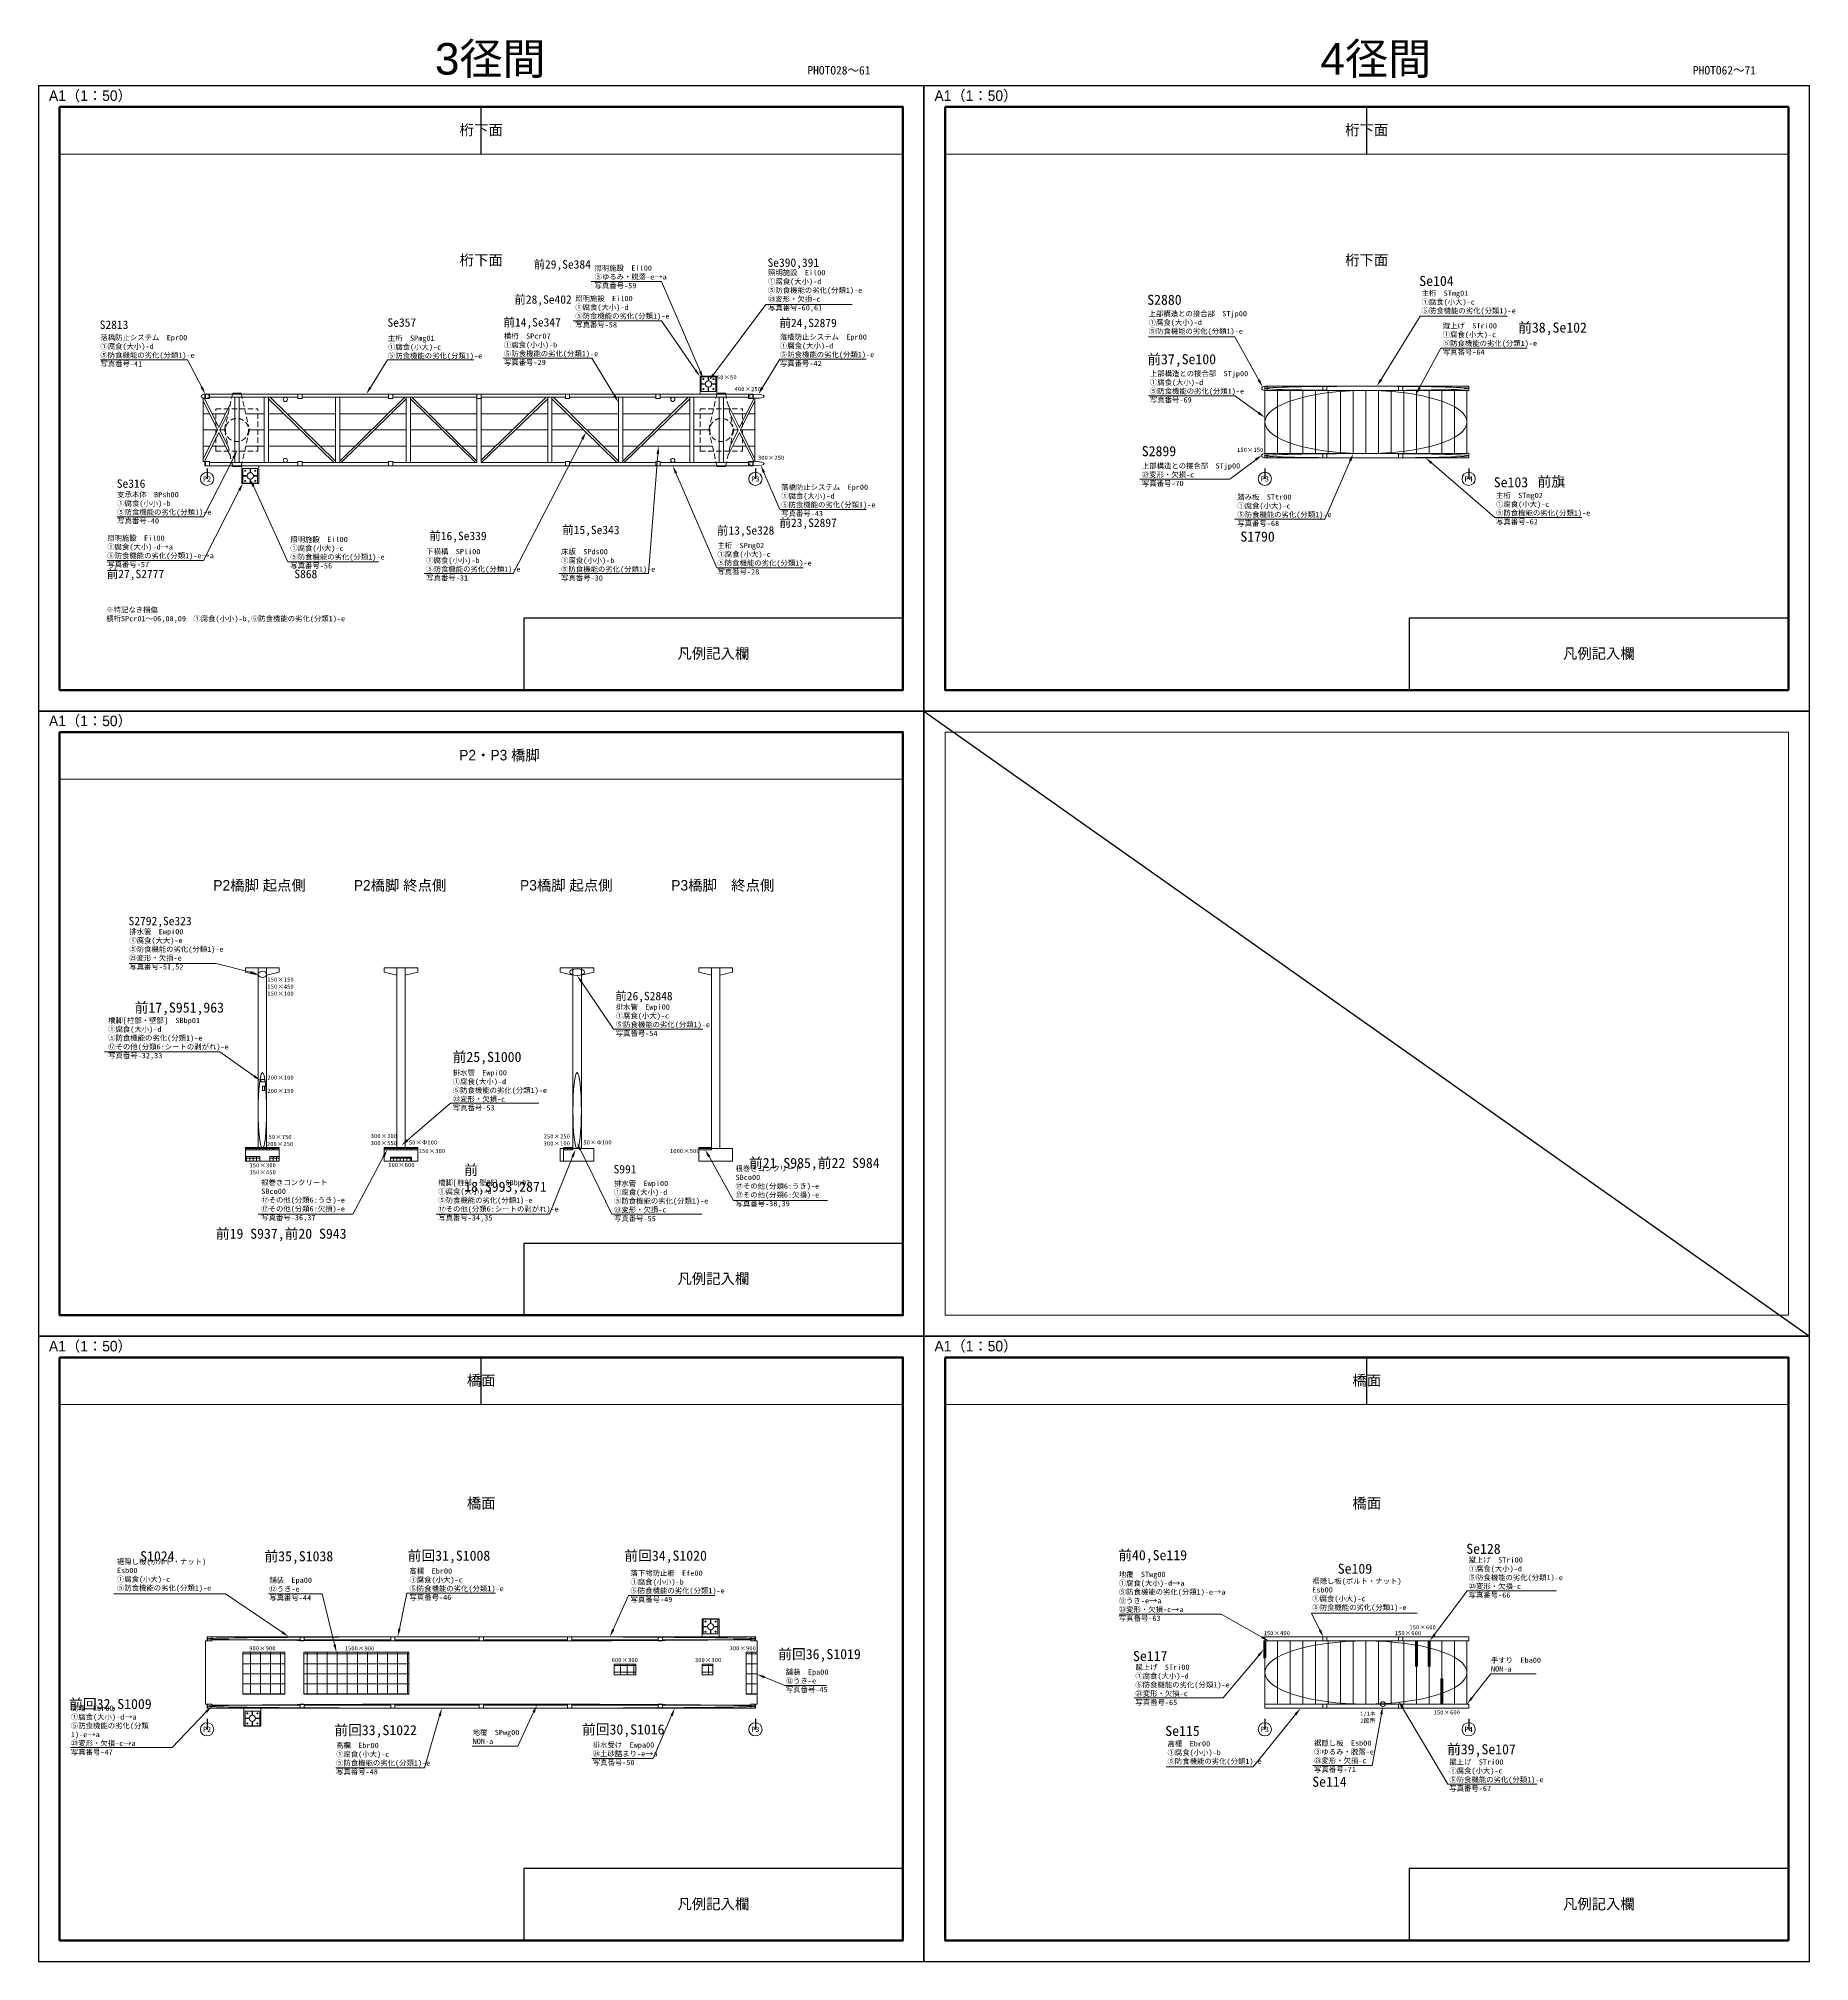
# Model space of a CAD drawing. Header units: millimetres. Extents: x 1420435 to 1630685, y -90750 to 107450.
# Drawn here: x 1504535 to 1588635, y -90750 to 600 of the extents above; entities that cross this region are included whole.
import ezdxf
from ezdxf import colors
from ezdxf.entities.mleader import LeaderData, LeaderLine
from ezdxf.math import Vec2, Vec3

# ---------------------------------------------------------------- set-up
doc = ezdxf.new("R2010")
doc.units = ezdxf.units.MM
doc.linetypes.add('DASHED', pattern=[19.05, 12.7, -6.35])
doc.layers.get('Defpoints').update_dxf_attribs({"color": 4})
for name, color, linetype, lineweight in [('D-DCR-HCH1', 7, 'Continuous', 13), ('D-MTR-FRAM', 7, 'Continuous', 13), ('D-STR', 1, 'Continuous', 13), ('D-STR-DIM', 7, 'Continuous', 13), ('D-STR-HTXT', 7, 'Continuous', 13), ('D-STR-TXT', 7, 'Continuous', 13), ('D-TTL', 2, 'Continuous', 140)]:
    doc.layers.add(name, color=color, linetype=linetype, lineweight=lineweight)
doc.styles.add('MS ゴシック', font='MS Gothic.ttf')
doc.styles.add('MSゴシック', font='MS Gothic.ttf')
doc.styles.get("Standard").update_dxf_attribs({"font": 'arial.ttf'})
pattern_1 = [(90, (-502315.46, -239957.37), (-476.25, 0), []), (180, (-502315.46, -239957.37), (-3e-14, -476.25), [])]
pattern_2 = [(90, (-230250, -109100), (-158.75, 0), []), (180, (-230250, -109100), (0, -158.75), [])]

msp = doc.modelspace()

# ---------------------------------------------------------------- texts
at = {"layer": 'D-STR-HTXT'}
for s, p in [('3径間', (1523361, -1117)), ('4径間', (1565411, -1117))]:
    msp.add_text(s, height=1500, dxfattribs=at).set_placement(p)
at = {"layer": 'D-STR-HTXT', "color": 5, "char_height": 250, "attachment_point": 7, "style": 'MSゴシック'}
for s, width, gutter_width, insert in [('\\pxt4,5;照明施設\u3000Eil00\u3000\\P\\ptz;③ゆるみ・脱落-e→a\\P写真番号-59', 5003.85, 50, (1530941, -11295)), ('\\pxt4,5;照明施設\u3000Eil00\u3000\\P\\ptz;①腐食(大小)-d→a\\P⑤防食機能の劣化(分類1)-e→a\\P写真番号-57', 5003.85, 50, (1507801, -24538)), ('\\pxt4,5;地覆\u3000STwg00\u3000\\P\\ptz;①腐食(大小)-d→a\\P⑤防食機能の劣化(分類1)-e→a\\P⑫うき-e→a\\P㉓変形・欠損-c→a\\P写真番号-63', 5003.85, 50, (1555834, -74597)), ('高欄\u3000Ebr00\u3000\\P①腐食(大小)-d→a\\P⑤防食機能の劣化(分類1)-e→a\\P㉓変形・欠損-c→a\\P写真番号-47', 4536.57, 25, (1506074, -80953)), ('排水受け\u3000Ewpa00\u3000\\P㉔土砂詰まり-e→a\\P写真番号-50\u3000', 4536.57, 25, (1530855, -81448))]:
    msp.add_mtext_dynamic_manual_height_columns(s, width=width, gutter_width=gutter_width, heights=[0], dxfattribs=dict(at, insert=insert))
at = {"layer": 'D-STR-HTXT', "color": 1, "char_height": 250, "attachment_point": 7, "style": 'MSゴシック'}
for s, width, gutter_width, insert in [('\\pxt4,5;照明施設\u3000Eil00\u3000\\P\\ptz;①腐食(大小)-d\\P⑤防食機能の劣化(分類1)-e\\P㉓変形・欠損-c\\P写真番号-60,61', 5003.85, 50, (1539177, -12383)), ('主桁\u3000STmg01\\P\\pxt11;①腐食(小大)-c\\P\\ptz;⑤防食機能の劣化(分類1)-e', 4536.57, 25, (1570211, -12525)), ('\\pxt4,5;上部構造との接合部\u3000STjp00\u3000\\P\\ptz;①腐食(大小)-d\\P⑤防食機能の劣化(分類1)-e', 5003.85, 50, (1557252, -13497)), ('\\pxt4,5;落橋防止システム\u3000Epr00\u3000\\P\\ptz;①腐食(大小)-d\\P⑤防食機能の劣化(分類1)-e\\P写真番号-41', 5003.85, 50, (1507475, -15014)), ('\\pxt4,5;落橋防止システム\u3000Epr00\u3000\\P\\ptz;①腐食(大小)-d\\P⑤防食機能の劣化(分類1)-e\\P写真番号-42', 5003.85, 50, (1539743, -14986)), ('\\pxt4,5;上部構造との接合部\u3000STjp00\u3000\\P\\ptz;㉓変形・欠損-c\\P写真番号-70', 5003.85, 50, (1556930, -20690)), ('\\pxt4,5;支承本体\u3000BPsh00\u3000\\P\\ptz;①腐食(小小)-b\\P⑤防食機能の劣化(分類1)-e\\P写真番号-40', 5003.85, 50, (1508274, -22470)), ('主桁\u3000STmg02\\P①腐食(小大)-c\\P\\pxt17;⑤防食機能の劣化(分類1)-e\\P写真番号-62', 4536.57, 25, (1573748, -22511)), ('\\pxt4,5;踏み板\u3000STtr00\u3000\\P\\ptz;①腐食(小大)-c\\P⑤防食機能の劣化(分類1)-e\\P写真番号-68', 5003.85, 50, (1561463, -22588)), ('\\pxt4,5;照明施設\u3000Eil00\u3000\\P\\ptz;①腐食(小大)-c\\P⑤防食機能の劣化(分類1)-e\\P写真番号-56', 5003.85, 50, (1516495, -24600)), ('\\pxt4,5;排水管\u3000Ewpi00\u3000\\P\\ptz;①腐食(大大)-e\\P⑤防食機能の劣化(分類1)-e\\P㉓変形・欠損-e\\P写真番号-51,52', 5003.85, 50, (1508848, -43686)), ('\\pxt3;橋脚[柱部・壁部]\u3000SBbp01\u3000\\P\\ptz;①腐食(大小)-d\\P⑤防食機能の劣化(分類1)-e\\P⑰その他(分類6:シートの剥がれ)-e\\P写真番号-32,33', 5914.23, 50, (1507844, -47903)), ('排水管\u3000Ewpi00\u3000\\P①腐食(大小)-d\\P⑤防食機能の劣化(分類1)-e\\P㉓変形・欠損-c\\P写真番号-53', 5003.85, 50, (1524208, -50353)), ('橋脚[柱部・壁部]\u3000SBbp02\u3000\\P①腐食(大小)-d\\P⑤防食機能の劣化(分類1)-e\\P⑰その他(分類6:シートの剥がれ)-e\\P写真番号-34,35', 7107.46, 50, (1523520, -55611)), ('\\pxt4,5;排水管\u3000Ewpi00\u3000\\P\\ptz;①腐食(大小)-d\\P⑤防食機能の劣化(分類1)-e\\P㉓変形・欠損-c\\P写真番号-55', 5003.85, 50, (1531865, -55609)), ('根巻きコンクリート\u3000SBco00\u3000\\P⑰その他(分類6:うき)-e\\P⑰その他(分類6:欠損)-e\\P写真番号-36,37', 4536.57, 25, (1515114, -55600)), ('高欄\u3000Ebr00\u3000\\P①腐食(小大)-c\\P⑤防食機能の劣化(分類1)-e\\P写真番号-46', 4536.57, 25, (1522152, -73603)), ('蹴上げ\u3000STri00\u3000\\P①腐食(大小)-d\\P⑤防食機能の劣化(分類1)-e\\P㉓変形・欠損-c\\P写真番号-66', 4536.57, 25, (1572447, -73495)), ('蹴上げ\u3000STri00\u3000\\P①腐食(大小)-d\\P⑤防食機能の劣化(分類1)-e\\P㉓変形・欠損-c\\P写真番号-65', 4536.57, 25, (1556623, -78590)), ('高欄\u3000Ebr00\u3000\\P①腐食(小大)-c\\P⑤防食機能の劣化(分類1)-e\\P写真番号-48\u3000', 4536.57, 25, (1518666, -81888)), ('裾隠し板\u3000Esb00\u3000\\P③ゆるみ・脱落-e\\P㉓変形・欠損-c\\P写真番号-71', 4536.57, 25, (1565107, -81777))]:
    msp.add_mtext_dynamic_manual_height_columns(s, width=width, gutter_width=gutter_width, heights=[0], dxfattribs=dict(at, insert=insert))
at = {"layer": 'D-STR-HTXT', "char_height": 250, "attachment_point": 7, "style": 'MSゴシック'}
for s, width, gutter_width, heights, insert in [('\\pxt4,5;照明施設\u3000Eil00\u3000\\P\\ptz;①腐食(大小)-d\\P⑤防食機能の劣化(分類1)-e\\P写真番号-58', 5003.85, 50, [0], (1530024, -13156)), ('\\pxt4,5;主桁\u3000SPmg01\u3000\\P\\ptz;①腐食(小大)-c\\P⑤防食機能の劣化(分類1)-e\\P\u3000', 5003.85, 50, [0], (1521128, -15014)), ('\\pxt4,5;横桁\u3000SPcr07\u3000\\P\\ptz;①腐食(小小)-b\\P⑤防食機能の劣化(分類1)-e\\P写真番号-29', 5003.85, 50, [0], (1526638, -14940)), ('\\pxt4,5;蹴上げ\u3000STri00\u3000\\P\\ptz;①腐食(小大)-c\\P⑤防食機能の劣化(分類1)-e\\P写真番号-64', 5003.85, 50, [0], (1571221, -14454)), ('\\pxt4,5;上部構造との接合部\u3000STjp00\u3000\\P\\ptz;①腐食(大小)-d\\P⑤防食機能の劣化(分類1)-e\\P写真番号-69', 5003.85, 50, [0], (1557310, -16722)), ('\\pxt4,5;落橋防止システム\u3000Epr00\u3000\\P\\ptz;①腐食(大小)-d\\P⑤防食機能の劣化(分類1)-e\\P写真番号-43', 5003.85, 50, [0], (1539804, -22120)), ('\\pxt4,5;下横構\u3000SPli00\u3000\\P\\ptz;①腐食(小小)-b\\P⑤防食機能の劣化(分類1)-e\\P写真番号-31', 5003.85, 50, [0], (1522949, -25177)), ('\\pxt4,5;床版\u3000SPds00\u3000\\P\\ptz;①腐食(小小)-b\\P⑤防食機能の劣化(分類1)-e\\P写真番号-30', 5003.85, 50, [0], (1529351, -25181)), ('\\pxt4,5;主桁\u3000SPmg02\u3000\\P\\ptz;①腐食(小大)-c\\P⑤防食機能の劣化(分類1)-e\\P写真番号-28', 5003.85, 50, [0], (1536776, -24889)), ('\\pxt4,5;※特記なき損傷\\P横桁SPcr01～06,08,09\u3000①腐食(小小)-b,⑤防食機能の劣化(分類1)-e', 12911.61, 50, [0], (1507754, -27151)), ('\\pxt4,5;排水管\u3000Ewpi00\u3000\\P\\ptz;①腐食(小大)-c\\P⑤防食機能の劣化(分類1)-e\\P写真番号-54', 5003.85, 50, [0], (1531946, -46812)), ('根巻きコンクリート\u3000SBco00\u3000\\P⑰その他(分類6:うき)-e\\P⑰その他(分類6:欠損)-e\\P写真番号-38,39', 4536.57, 25, [0], (1537635, -54940)), ('裾隠し板(ボルト・ナット)\u3000Esb00\\P①腐食(小大)-c\\P⑤防食機能の劣化(分類1)-e\\P\u3000', 5154.26, 25, [2467], (1508260, -73547)), ('\\pxt4,5;落下物防止柵\u3000Efe00\u3000\\P\\ptz;①腐食(小小)-b\\P⑤防食機能の劣化(分類1)-e\\P写真番号-49', 5003.85, 50, [0], (1532648, -73704)), ('舗装\u3000Epa00\u3000\\P⑫うき-e\\P写真番号-44\u3000', 4536.57, 25, [0], (1515496, -73624)), ('裾隠し板(ボルト・ナット)\u3000Esb00\\P①腐食(小大)-c\\P⑤防食機能の劣化(分類1)-e', 5128.13, 25, [0], (1565022, -74120)), ('手すり\u3000Eba00\u3000\\PNON-a', 5751.12, 50, [0], (1573508, -76980)), ('舗装\u3000Epa00\u3000\\P⑫うき-e\\P写真番号-45\u3000', 4536.57, 25, [0], (1540022, -77986)), ('地覆\u3000SPwg00\u3000\\PNON-a', 5751.12, 50, [0], (1525151, -80416)), ('高欄\u3000Ebr00\\P①腐食(小小)-b\\P⑤防食機能の劣化(分類1)-e', 4536.57, 25, [0], (1558149, -81429)), ('蹴上げ\u3000STri00\u3000\\P①腐食(小大)-c\\P⑤防食機能の劣化(分類1)-e\\P写真番号-67', 4536.57, 25, [1614], (1571529, -82676))]:
    msp.add_mtext_dynamic_manual_height_columns(s, width=width, gutter_width=gutter_width, heights=heights, dxfattribs=dict(at, insert=insert))
at = {"layer": 'D-STR-TXT', "char_height": 500, "attachment_point": 5, "style": 'MS ゴシック'}
for s, insert in [('{\\fMS PGothic|b0|i0|c128|p50;桁下面}', (1525560, -3771)), ('{\\fMS PGothic|b0|i0|c128|p50;桁下面}', (1567610, -3771)), ('{\\fMS PGothic|b0|i0|c128|p50;桁下面}', (1525560, -9952)), ('{\\fMS PGothic|b0|i0|c128|p50;桁下面}', (1567610, -9952)), ('{\\fMS PGothic|b0|i0|c128|p50;P2橋脚 起点側}', (1515033, -39657)), ('{\\fMS PGothic|b0|i0|c128|p50;P2橋脚 終点側}', (1521705, -39657)), ('{\\fMS PGothic|b0|i0|c128|p50;P3橋脚 起点側}', (1529599, -39657)), ('{\\fMS PGothic|b0|i0|c128|p50;P3橋脚\u3000終点側}', (1537031, -39657)), ('{\\fMS PGothic|b0|i0|c128|p50;橋面}', (1525560, -63171)), ('{\\fMS PGothic|b0|i0|c128|p50;橋面}', (1567610, -63171)), ('{\\fMS PGothic|b0|i0|c128|p50;橋面}', (1525560, -69004)), ('{\\fMS PGothic|b0|i0|c128|p50;橋面}', (1567610, -69004))]:
    msp.add_mtext(s, dxfattribs=dict(at, insert=insert))
at = {"layer": 'D-STR-TXT', "color": 1, "char_height": 200, "attachment_point": 5, "style": 'MSゴシック'}
for s, insert in [('50×50', (1537220, -15494)), ('400×250', (1538218, -16056)), ('150×150', (1562074, -18941)), ('150×150\\P150×450\\P150×100', (1516030, -44437)), ('200×100', (1516030, -48761)), ('200×150', (1516030, -49391)), ('50×750\\P200×250', (1516007, -51749)), ('300×300\\P300×550', (1520936, -51704)), ('50×Φ100', (1522795, -51842)), ('50×Φ100', (1531081, -51842)), ('150×300\\P150×450', (1515180, -53094)), ('100×600', (1521771, -52909)), ('150×300', (1523218, -52248)), ('150×600', (1570263, -74871)), ('900×900', (1515166, -75873)), ('150×400', (1563335, -75150)), ('150×600', (1569568, -75150)), ('600×300', (1532375, -76430)), ('300×300', (1536331, -76430)), ('1/1本\\P2箇所', (1567668, -79152)), ('150×600', (1571410, -78917))]:
    msp.add_mtext_dynamic_manual_height_columns(s, width=4536.57, gutter_width=25, heights=[0], dxfattribs=dict(at, insert=insert))
at = {"layer": 'D-STR-TXT', "attachment_point": 5, "style": 'MSゴシック'}
for s, width, gutter_width, insert, char_height in [('300×250', 4536.57, 25, (1539327, -19317), 200), ('P2', 7776.97, 42.9, (1512540, -20321), 250), ('P3', 7776.97, 42.9, (1538580, -20321), 250), ('P3', 7776.97, 42.9, (1562770, -20321), 250), ('P4', 7776.97, 42.9, (1572450, -20321), 250), ('250×250\\P300×100', 4536.57, 25, (1529148, -51721), 200), ('1000×500', 4536.57, 25, (1535228, -52248), 200), ('1500×900', 4536.57, 25, (1519780, -75873), 200), ('300×900', 4536.57, 25, (1537977, -75868), 200), ('P2', 7776.97, 42.9, (1512540, -79721), 250), ('P3', 7776.97, 42.9, (1538580, -79721), 250), ('P3', 7776.97, 42.9, (1562770, -79721), 250), ('P4', 7776.97, 42.9, (1572450, -79721), 250)]:
    msp.add_mtext_dynamic_manual_height_columns(s, width=width, gutter_width=gutter_width, heights=[0], dxfattribs=dict(at, insert=insert, char_height=char_height))
at = {"layer": 'D-STR-TXT', "insert": (1526429, -33471), "char_height": 500, "width": 6376.21, "attachment_point": 5, "style": 'MS ゴシック'}
msp.add_mtext('{\\fMS PGothic|b0|i0|c128|p50;P2・P3 橋脚}', dxfattribs=at)
at = {"layer": 'Defpoints', "style": 'MS ゴシック'}
for s, p in [('PHOTO28～61', (1541049, -1111)), ('PHOTO62～71', (1583099, -1111)), ('前29,Se384', (1528043, -10332)), ('Se390,391', (1539156, -10249)), ('前28,Se402', (1527134, -12000)), ('Se357', (1521107, -13095)), ('前14,Se347', (1526617, -13084)), ('前24,S2879', (1539723, -13113)), ('S2813', (1507443, -13201)), ('Se316', (1508254, -20746)), ('前16,Se339', (1523094, -23230)), ('前15,Se343', (1529406, -22945)), ('前13,Se328', (1536756, -22971)), ('前23,S2897', (1539723, -22605)), ('前27,S2777', (1507780, -25037)), ('S868', (1516686, -25037)), ('S2792,Se323', (1508816, -41523)), ('前26,S2848', (1531925, -45088)), ('S991', (1531844, -53312))]:
    msp.add_text(s, height=400, dxfattribs=at).set_placement(p)
at = {"layer": 'Defpoints', "char_height": 500}
for s, insert, attachment_point, style in [('{\\fMS PGothic|b0|i0|c128|p50;A1（1：50）}', (1505035, -2150), 4, 'MS ゴシック'), ('{\\fMS PGothic|b0|i0|c128|p50;A1（1：50）}', (1547085, -2150), 4, 'MS ゴシック'), ('{\\fMS PGothic|b0|i0|c128|p50;凡例記入欄}', (1536582, -28643), 5, 'MSゴシック'), ('{\\fMS PGothic|b0|i0|c128|p50;凡例記入欄}', (1578632, -28643), 5, 'MSゴシック'), ('{\\fMS PGothic|b0|i0|c128|p50;A1（1：50）}', (1505035, -31850), 4, 'MS ゴシック'), ('{\\fMS PGothic|b0|i0|c128|p50;凡例記入欄}', (1536582, -58343), 5, 'MSゴシック'), ('{\\fMS PGothic|b0|i0|c128|p50;A1（1：50）}', (1505035, -61550), 4, 'MS ゴシック'), ('{\\fMS PGothic|b0|i0|c128|p50;A1（1：50）}', (1547085, -61550), 4, 'MS ゴシック'), ('{\\fMS PGothic|b0|i0|c128|p50;凡例記入欄}', (1536582, -88043), 5, 'MSゴシック'), ('{\\fMS PGothic|b0|i0|c128|p50;凡例記入欄}', (1578632, -88043), 5, 'MSゴシック')]:
    msp.add_mtext(s, dxfattribs=dict(at, insert=insert, attachment_point=attachment_point, style=style))
at = {"layer": 'Defpoints', "char_height": 480, "attachment_point": 1, "style": 'MS ゴシック'}
for s, width, heights, insert in [('Se104', 4258.34, [481], (1570105, -10678)), ('S2880', 4258.34, [481], (1557187, -11572)), ('前38,Se102', 4258.34, [481], (1574798, -12893)), ('前37,Se100', 4258.34, [481], (1557187, -14396)), ('S2899', 4258.34, [481], (1556926, -18764)), ('Se103', 4258.34, [481], (1573642, -20242)), ('前旗', 4258.34, [481], (1575718, -20209)), ('S1790', 4258.34, [481], (1561609, -22822)), ('前17,S951,963', 4258.34, [481], (1509099, -45194)), ('前25,S1000', 4258.34, [481], (1524203, -47538)), ('前18,S993,2871', 4258.34, [481], (1524753, -52905)), ('前21 S985,前22 S984', 6308.21, [685], (1538273, -52575)), ('前19 S937,前20 S943', 6308.21, [685], (1512957, -55937)), ('S1024', 6308.21, [685], (1509366, -71258)), ('前35,S1038', 6308.21, [685], (1515265, -71258)), ('前回31,S1008', 6308.21, [685], (1522067, -71231)), ('前回34,S1020', 6308.21, [685], (1532355, -71231)), ('前40,Se119', 4258.34, [481], (1555810, -71206)), ('Se128', 6308.21, [685], (1572335, -70904)), ('Se109', 4258.34, [481], (1566234, -71849)), ('前回36,S1019', 6308.21, [685], (1539663, -75906)), ('Se117', 6308.21, [685], (1556511, -75999)), ('前回32,S1009', 6308.21, [685], (1505989, -78276)), ('前回33,S1022', 6308.21, [685], (1518581, -79516)), ('前回30,S1016', 6308.21, [685], (1530343, -79484)), ('Se115', 4258.34, [481], (1558043, -79554)), ('前39,Se107', 4258.34, [481], (1571422, -80427)), ('Se114', 6308.21, [685], (1565022, -81967))]:
    msp.add_mtext_dynamic_manual_height_columns(s, width=width, gutter_width=80, heights=heights, dxfattribs=dict(at, insert=insert))

# ---------------------------------------------------------------- hatches: boundary and pattern name
at = {"layer": 'D-DCR-HCH1'}
h = msp.add_hatch(dxfattribs=at)
h.set_pattern_fill('ANSI37', color=1, scale=50, angle=45)
h.set_pattern_definition([(90, (-232324.54, -109100), (-158.75, 0), []), (180, (-232324.54, -109100), (0, -158.75), [])])
h.paths.add_polyline_path([(1515718, -52186), (1515718, -52086), (1514368, -52086), (1514368, -52186)])
h = msp.add_hatch(dxfattribs=at)
h.set_pattern_fill('ANSI37', color=1, scale=50, angle=45)
h.set_pattern_definition(pattern_2)
h.paths.add_polyline_path([(1515968, -52511), (1515518, -52511), (1515518, -52736), (1515968, -52736)])
h.paths.add_polyline_path([(1515043, -52511), (1514368, -52511), (1514368, -52736), (1515043, -52736)])
h = msp.add_hatch(dxfattribs=at)
h.set_pattern_fill('ANSI37', color=1, scale=50, angle=45)
h.set_pattern_definition(pattern_2)
h.paths.add_polyline_path([(1522250, -52536), (1521250, -52536), (1521250, -52736), (1522250, -52736)])
h.paths.add_polyline_path([(1522250, -52136), (1521250, -52136), (1521250, -52186), (1522250, -52186)])
h.paths.add_polyline_path([(1521950, -52086), (1521550, -52086), (1521550, -52136), (1521950, -52136)])
h.paths.add_polyline_path([(1521550, -52086), (1521250, -52086), (1521250, -52136), (1521550, -52136)])
h.paths.add_polyline_path([(1522250, -52086), (1521950, -52086), (1521950, -52136), (1522250, -52136)])
h = msp.add_hatch(dxfattribs=at)
h.set_pattern_fill('ANSI37', color=256, scale=50, angle=45)
h.set_pattern_definition(pattern_2)
h.paths.add_polyline_path([(1529915, -52086), (1529465, -52086), (1529465, -52136), (1529915, -52136)])
h.paths.add_polyline_path([(1529915, -52136), (1529465, -52136), (1529465, -52186), (1529915, -52186)])
h = msp.add_hatch(dxfattribs=at)
h.set_pattern_fill('ANSI37', color=1, scale=150, angle=45)
h.set_pattern_definition(pattern_1)
h.paths.add_polyline_path([(1516229, -78046), (1516229, -76062), (1514241, -76062), (1514241, -78046)])
h = msp.add_hatch(dxfattribs=at)
h.set_pattern_fill('ANSI37', color=256, scale=150, angle=45)
h.set_pattern_definition([(90, (-500099.56, -239957.37), (-476.25, 0), []), (180, (-500099.56, -239957.37), (-3e-14, -476.25), [])])
h.paths.add_polyline_path([(1522119, -78046), (1522119, -76062), (1517136, -76062), (1517136, -78046)])
h = msp.add_hatch(dxfattribs=at)
h.set_pattern_fill('ANSI37', color=1, scale=100, angle=45)
h.set_pattern_definition([(90, (-506490.83, -240519.78), (-317.5, 0), []), (180, (-506490.83, -240519.78), (0, -317.5), [])])
h.paths.add_polyline_path([(1531870, -76624), (1531870, -77138), (1532898, -77138), (1532898, -76624)])
h = msp.add_hatch(dxfattribs=at)
h.set_pattern_fill('ANSI37', color=1, scale=100, angle=45)
h.set_pattern_definition([(90, (-502315.46, -240519.78), (-317.5, 0), []), (180, (-502315.46, -240519.78), (0, -317.5), [])])
h.paths.add_polyline_path([(1536046, -76624), (1536046, -77138), (1536559, -77138), (1536559, -76624)])
h = msp.add_hatch(dxfattribs=at)
h.set_pattern_fill('ANSI37', color=256, scale=150, angle=45)
h.set_pattern_definition(pattern_1)
h.paths.add_polyline_path([(1538147, -76062), (1538147, -78046), (1538660, -78046), (1538660, -76062)])

# ---------------------------------------------------------------- linework, layer by layer
at = {"layer": 'D-DCR-HCH1', "color": 1}
for points in [[(1515089, -48859), (1515289, -48859), (1515289, -48959), (1515089, -48959)], [(1515175, -49369), (1515175, -49169), (1515275, -49169), (1515275, -49369)], [(1514368, -52086), (1514368, -52186), (1515718, -52186), (1515718, -52086)], [(1514368, -52511), (1514368, -52736), (1515043, -52736), (1515043, -52511)], [(1515518, -52511), (1515518, -52736), (1515968, -52736), (1515968, -52511)], [(1515718, -52086), (1515718, -52186), (1515968, -52186), (1515968, -52086)], [(1520950, -52086), (1520950, -52186), (1521250, -52186), (1521250, -52086)], [(1521250, -52086), (1521250, -52186), (1522250, -52186), (1522250, -52086)], [(1521250, -52536), (1521250, -52736), (1522250, -52736), (1522250, -52536)], [(1522250, -52086), (1522250, -52186), (1522550, -52186), (1522550, -52086)], [(1562720, -76321), (1562820, -76321), (1562820, -75521), (1562720, -75521)], [(1569920, -75521), (1569920, -76721), (1570020, -76721), (1570020, -75521)], [(1570520, -75521), (1570520, -76721), (1570620, -76721), (1570620, -75521)], [(1514241, -78046), (1516229, -78046), (1516229, -76062), (1514241, -76062)], [(1532898, -76624), (1531870, -76624), (1531870, -77138), (1532898, -77138)], [(1536559, -76624), (1536046, -76624), (1536046, -77138), (1536559, -77138)], [(1571120, -77321), (1571120, -78521), (1571220, -78521), (1571220, -77321)]]:
    msp.add_lwpolyline(points, close=True, dxfattribs=at)
at = {"layer": 'D-DCR-HCH1'}
for points in [[(1529465, -52136), (1529315, -52136), (1529315, -52736), (1529465, -52736)], [(1529915, -52086), (1529915, -52186), (1529465, -52186), (1529465, -52086)], [(1536496, -52086), (1536496, -52186), (1535896, -52186), (1535896, -52086)], [(1517136, -78046), (1522119, -78046), (1522119, -76062), (1517136, -76062)], [(1538660, -76062), (1538147, -76062), (1538147, -78046), (1538660, -78046)]]:
    msp.add_lwpolyline(points, close=True, dxfattribs=at)
at = {"layer": 'D-DCR-HCH1', "color": 1}
msp.add_circle((1568373, -78521), 113, dxfattribs=at)
for centre, major_axis, ratio in [((1512461, -16397), (-198, 0), 0.516072), ((1538629, -16397), (-370, 0), 0.263036), ((1567610, -16021), (-4840, 0), 0.020661), ((1567570, -17621), (-4800, 0), 0.3125), ((1567610, -19221), (-4840, 0), 0.020661), ((1515168, -43855), (-200, 0), 0.764388), ((1515168, -50329), (0, -1807), 0.110685), ((1530115, -50329), (0, -1807), 0.110685), ((1525560, -75421), (-13000, 0), 0.007692), ((1525560, -78621), (-13000, 0), 0.007692)]:
    msp.add_ellipse(centre, major_axis=major_axis, ratio=ratio, dxfattribs=at)
for centre in [(1562770, -16021), (1562770, -19221)]:
    msp.add_ellipse(centre, major_axis=(-146, 0), ratio=0.68474, start_param=-1.570796, end_param=4.712389, dxfattribs=at)
at = {"layer": 'D-DCR-HCH1'}
for centre, major_axis, ratio in [((1538629, -19597), (-370, 0), 0.263036), ((1530115, -43755), (353, 0), 0.432949), ((1567570, -77021), (-4800, 0), 0.3125)]:
    msp.add_ellipse(centre, major_axis=major_axis, ratio=ratio, dxfattribs=at)
at = {"layer": 'D-MTR-FRAM'}
for points in [[(1505535, -4892), (1505535, -30350), (1545585, -30350), (1545585, -4892)], [(1547585, -4892), (1547585, -30350), (1587635, -30350), (1587635, -4892)], [(1547585, -32350), (1587635, -32350), (1587635, -60050), (1547585, -60050)], [(1505535, -34592), (1505535, -60050), (1545585, -60050), (1545585, -34592)], [(1505535, -64292), (1505535, -89750), (1545585, -89750), (1545585, -64292)], [(1547585, -64292), (1547585, -89750), (1587635, -89750), (1587635, -64292)]]:
    msp.add_lwpolyline(points, close=True, dxfattribs=at)
at = {"layer": 'D-STR', "color": 0}
for p, q in [((1536750, -15447), (1535950, -15447)), ((1535950, -15447), (1535950, -16156)), ((1536341, -15668), (1536341, -15487)), ((1536359, -15668), (1536359, -15487)), ((1536750, -15447), (1536750, -16156)), ((1538479, -16297), (1512439, -16297)), ((1512439, -16497), (1512439, -16297)), ((1513759, -16257), (1514159, -16257)), ((1513759, -16257), (1513759, -16257)), ((1535916, -16257), (1535916, -16257)), ((1535916, -16257), (1535916, -16257)), ((1536200, -15808), (1536020, -15808)), ((1536200, -15826), (1536020, -15826)), ((1536341, -15967), (1536341, -16147)), ((1536359, -15967), (1536359, -16147)), ((1536500, -15808), (1536680, -15808)), ((1536500, -15826), (1536680, -15826)), ((1537159, -16257), (1536759, -16257)), ((1536759, -16257), (1536759, -16257)), ((1537159, -16257), (1537159, -16257)), ((1538479, -16297), (1538479, -16497)), ((1572450, -15921), (1562770, -15921)), ((1562770, -16121), (1562770, -15921)), ((1572450, -16121), (1562770, -16121)), ((1562770, -16121), (1562770, -19121)), ((1563370, -16121), (1563370, -19121)), ((1563970, -16121), (1563970, -19121)), ((1564570, -16121), (1564570, -19121)), ((1565170, -16121), (1565170, -19121)), ((1565770, -16121), (1565770, -19121)), ((1566370, -16121), (1566370, -19121)), ((1566970, -16121), (1566970, -19121)), ((1567570, -16121), (1567570, -19121)), ((1568170, -16121), (1568170, -19121)), ((1568770, -16121), (1568770, -19121)), ((1569370, -16121), (1569370, -19121)), ((1569970, -16121), (1569970, -19121)), ((1570570, -16121), (1570570, -19121)), ((1571170, -16121), (1571170, -19121)), ((1571770, -16121), (1571770, -19121)), ((1572370, -16121), (1572370, -19121)), ((1572450, -16121), (1572450, -15921)), ((1512359, -16497), (1512359, -19497)), ((1512439, -16497), (1512359, -16497)), ((1512359, -16611), (1513041, -17997)), ((1512359, -17227), (1512662, -17227)), ((1512416, -16497), (1513097, -17883)), ((1516859, -16447), (1512659, -16447)), ((1512775, -17227), (1513420, -17227)), ((1513642, -16774), (1513097, -17883)), ((1513153, -17996), (1513548, -17193)), ((1513859, -19547), (1513859, -16447)), ((1514059, -19547), (1514059, -16447)), ((1515259, -17227), (1514378, -17227)), ((1515259, -16457), (1515259, -17227)), ((1515259, -17227), (1515259, -17997)), ((1516859, -16447), (1515359, -16447)), ((1515459, -16457), (1515459, -17227)), ((1518567, -19547), (1515459, -16517)), ((1515459, -17227), (1515459, -17997)), ((1515459, -17227), (1516187, -17227)), ((1518639, -19477), (1515530, -16447)), ((1516331, -17227), (1518639, -17227)), ((1521159, -16447), (1517059, -16447)), ((1518639, -16457), (1518639, -17227)), ((1518639, -17227), (1518639, -17997)), ((1521927, -16447), (1518839, -19477)), ((1518839, -16457), (1518839, -17227)), ((1518839, -17227), (1518839, -17997)), ((1518839, -17227), (1521132, -17227)), ((1521999, -16517), (1518910, -19547)), ((1521275, -17227), (1521999, -17227)), ((1525359, -16447), (1521359, -16447)), ((1521999, -16457), (1521999, -17227)), ((1521999, -17227), (1521999, -17997)), ((1522199, -16457), (1522199, -17227)), ((1525287, -19547), (1522199, -16517)), ((1522199, -17227), (1522199, -17997)), ((1522199, -17227), (1522923, -17227)), ((1525359, -19477), (1522270, -16447)), ((1523065, -17227), (1525359, -17227)), ((1525359, -16457), (1525359, -17227)), ((1525359, -17227), (1525359, -17997)), ((1529559, -16447), (1525559, -16447)), ((1528647, -16447), (1525559, -19428)), ((1525559, -16457), (1525559, -17227)), ((1525559, -17227), (1525559, -17997)), ((1525559, -17227), (1527839, -17227)), ((1528719, -16517), (1525579, -19547)), ((1527983, -17227), (1528719, -17227)), ((1528719, -16457), (1528719, -17227)), ((1528719, -17227), (1528719, -17997)), ((1528919, -16457), (1528919, -17227)), ((1532007, -19547), (1528919, -16517)), ((1528919, -17227), (1528919, -17997)), ((1528919, -17227), (1529643, -17227)), ((1532079, -19477), (1528990, -16447)), ((1533859, -16447), (1529759, -16447)), ((1529785, -17227), (1532079, -17227)), ((1532079, -16457), (1532079, -17227)), ((1532079, -17227), (1532079, -17997)), ((1535387, -16447), (1532279, -19477)), ((1532279, -16457), (1532279, -17227)), ((1532279, -17227), (1532279, -17997)), ((1532279, -17227), (1534587, -17227)), ((1535459, -16517), (1532350, -19547)), ((1538259, -16447), (1534059, -16447)), ((1534730, -17227), (1535459, -17227)), ((1535459, -16457), (1535459, -17227)), ((1535459, -17227), (1535459, -17997)), ((1535659, -16457), (1535659, -17227)), ((1535659, -17227), (1535659, -17997)), ((1535659, -17227), (1536540, -17227)), ((1538479, -16497), (1538559, -16497)), ((1538559, -16497), (1538559, -19497)), ((1513041, -17997), (1512359, -19384)), ((1512359, -17997), (1513041, -17997)), ((1512415, -19497), (1513097, -18111)), ((1513097, -18111), (1513642, -19220)), ((1513109, -18022), (1513109, -18022)), ((1513153, -17996), (1513547, -18798)), ((1513153, -17997), (1513379, -17997)), ((1514539, -17997), (1515259, -17997)), ((1515259, -17997), (1515259, -18767)), ((1515459, -17997), (1515459, -18767)), ((1515459, -17997), (1516977, -17997)), ((1517120, -17997), (1518639, -17997)), ((1518639, -17997), (1518639, -18767)), ((1518839, -17997), (1518839, -18767)), ((1518839, -17997), (1520347, -17997)), ((1520490, -17997), (1521999, -17997)), ((1521999, -17997), (1521999, -18767)), ((1522199, -17997), (1522199, -18767)), ((1522199, -17997), (1523707, -17997)), ((1523850, -17997), (1525359, -17997)), ((1525359, -17997), (1525359, -18767)), ((1525559, -17997), (1525559, -18767)), ((1525559, -17997), (1527041, -17997)), ((1527185, -17997), (1528719, -17997)), ((1528719, -17997), (1528719, -18767)), ((1528919, -17997), (1528919, -18767)), ((1528919, -17997), (1530427, -17997)), ((1530570, -17997), (1532079, -17997)), ((1532079, -17997), (1532079, -18767)), ((1532279, -17997), (1532279, -18767)), ((1532279, -17997), (1533797, -17997)), ((1533940, -17997), (1535459, -17997)), ((1535459, -17997), (1535459, -18767)), ((1535659, -17997), (1535659, -18767)), ((1535659, -17997), (1536379, -17997)), ((1512359, -18767), (1512662, -18767)), ((1512775, -18767), (1513420, -18767)), ((1515259, -18767), (1514378, -18767)), ((1515259, -18767), (1515259, -19537)), ((1515459, -18767), (1515459, -19537)), ((1515459, -18767), (1517767, -18767)), ((1517910, -18767), (1518639, -18767)), ((1518639, -18767), (1518639, -19537)), ((1518839, -18767), (1518839, -19537)), ((1518839, -18767), (1519563, -18767)), ((1519705, -18767), (1521999, -18767)), ((1521999, -18767), (1521999, -19537)), ((1522199, -19497), (1522199, -18497)), ((1522199, -18767), (1522199, -19537)), ((1522199, -18767), (1524492, -18767)), ((1524635, -18767), (1525359, -18767)), ((1525359, -18767), (1525359, -19537)), ((1525559, -18767), (1526243, -18767)), ((1525559, -18767), (1525559, -19537)), ((1526387, -18767), (1528719, -18767)), ((1528719, -18767), (1528719, -19537)), ((1528919, -18767), (1528919, -19537)), ((1528919, -18767), (1531212, -18767)), ((1531355, -18767), (1532079, -18767)), ((1532079, -18767), (1532079, -19537)), ((1532279, -18767), (1532279, -19537)), ((1532279, -18767), (1533007, -18767)), ((1533151, -18767), (1535459, -18767)), ((1535459, -18767), (1535459, -19537)), ((1535659, -18767), (1535659, -19537)), ((1535659, -18767), (1536540, -18767)), ((1572450, -19121), (1562770, -19121)), ((1562770, -19321), (1562770, -19121)), ((1572450, -19321), (1572450, -19121)), ((1512439, -19497), (1512359, -19497)), ((1512439, -19697), (1512439, -19497)), ((1538479, -19697), (1512439, -19697)), ((1516859, -19547), (1512659, -19547)), ((1513759, -19737), (1514159, -19737)), ((1513759, -19737), (1513759, -19737)), ((1514159, -19737), (1514159, -19737)), ((1514193, -20547), (1514193, -19838)), ((1514584, -20028), (1514584, -19847)), ((1514602, -20028), (1514602, -19847)), ((1514993, -20547), (1514993, -19838)), ((1521159, -19547), (1517059, -19547)), ((1525359, -19547), (1521359, -19547)), ((1529559, -19547), (1525559, -19547)), ((1533859, -19547), (1529759, -19547)), ((1538259, -19547), (1534059, -19547)), ((1537159, -19737), (1536759, -19737)), ((1536759, -19737), (1536759, -19737)), ((1537159, -19737), (1537159, -19737)), ((1538479, -19497), (1538479, -19697)), ((1538479, -19497), (1538559, -19497)), ((1572450, -19321), (1562770, -19321)), ((1514993, -20547), (1514193, -20547)), ((1514443, -20168), (1514263, -20168)), ((1514443, -20186), (1514263, -20186)), ((1514584, -20327), (1514584, -20507)), ((1514602, -20327), (1514602, -20507)), ((1514743, -20168), (1514923, -20168)), ((1514743, -20186), (1514923, -20186)), ((1514368, -43554), (1515968, -43554)), ((1514368, -43554), (1514368, -43754)), ((1514368, -43754), (1514968, -43903)), ((1515168, -43554), (1514668, -43554)), ((1514968, -43903), (1514968, -43554)), ((1515368, -43903), (1515368, -43554)), ((1515968, -43754), (1515368, -43903)), ((1515968, -43554), (1515968, -43754)), ((1520950, -43554), (1522550, -43554)), ((1520950, -43554), (1520950, -43754)), ((1520950, -43754), (1521550, -43903)), ((1521750, -43554), (1521250, -43554)), ((1521550, -43903), (1521550, -43554)), ((1521950, -43903), (1521950, -43554)), ((1522550, -43754), (1521950, -43903)), ((1522550, -43554), (1522550, -43754)), ((1529315, -43554), (1530915, -43554)), ((1529315, -43554), (1529315, -43754)), ((1529315, -43754), (1529915, -43903)), ((1530115, -43554), (1529615, -43554)), ((1529915, -43903), (1529915, -43554)), ((1530315, -43903), (1530315, -43554)), ((1530915, -43754), (1530315, -43903)), ((1530915, -43554), (1530915, -43754)), ((1535896, -43554), (1537496, -43554)), ((1535896, -43554), (1535896, -43754)), ((1535896, -43754), (1536496, -43903)), ((1536696, -43554), (1536196, -43554)), ((1536496, -43903), (1536496, -43554)), ((1536896, -43903), (1536896, -43554)), ((1537496, -43754), (1536896, -43903)), ((1537496, -43554), (1537496, -43754)), ((1514968, -48020), (1514968, -43903)), ((1515368, -48020), (1515368, -43903)), ((1521550, -48020), (1521550, -43903)), ((1521950, -48020), (1521950, -43903)), ((1529915, -48020), (1529915, -43903)), ((1530315, -48020), (1530315, -43903)), ((1536496, -48020), (1536496, -43903)), ((1536896, -48020), (1536896, -43903)), ((1514968, -52136), (1514968, -48020)), ((1515368, -52136), (1515368, -48020)), ((1521550, -52136), (1521550, -48020)), ((1521950, -52136), (1521950, -48020)), ((1529915, -52136), (1529915, -48020)), ((1530315, -52136), (1530315, -48020)), ((1536496, -52136), (1536496, -48020)), ((1536896, -52136), (1536896, -48020)), ((1514368, -52136), (1515968, -52136)), ((1520950, -52136), (1522550, -52136)), ((1521750, -52136), (1522150, -52136)), ((1529315, -52136), (1530915, -52136)), ((1530115, -52136), (1530515, -52136)), ((1535896, -52136), (1537496, -52136)), ((1536696, -52136), (1537096, -52136)), ((1536851, -74471), (1536051, -74471)), ((1536051, -74471), (1536051, -75180)), ((1536302, -74832), (1536121, -74832)), ((1536302, -74850), (1536121, -74850)), ((1536442, -74692), (1536442, -74511)), ((1536460, -74692), (1536460, -74511)), ((1536601, -74832), (1536781, -74832)), ((1536601, -74850), (1536781, -74850)), ((1536851, -74471), (1536851, -75180)), ((1512460, -75521), (1512460, -78521)), ((1512540, -75521), (1512460, -75521)), ((1538580, -75321), (1512540, -75321)), ((1512540, -75521), (1512540, -75321)), ((1516960, -75471), (1512760, -75471)), ((1521260, -75471), (1517160, -75471)), ((1525460, -75471), (1521460, -75471)), ((1529660, -75471), (1525660, -75471)), ((1533960, -75471), (1529860, -75471)), ((1538360, -75471), (1534160, -75471)), ((1536051, -75321), (1536051, -75180)), ((1536851, -75321), (1536051, -75321)), ((1536442, -74991), (1536442, -75171)), ((1536460, -74991), (1536460, -75171)), ((1536851, -75180), (1536851, -75321)), ((1538580, -75321), (1538580, -75521)), ((1538580, -75521), (1538660, -75521)), ((1538660, -75521), (1538660, -78521)), ((1572450, -75321), (1562770, -75321)), ((1562770, -75521), (1562770, -75321)), ((1572450, -75521), (1562770, -75521)), ((1562770, -75521), (1562770, -78521)), ((1563370, -75521), (1563370, -78521)), ((1563970, -75521), (1563970, -78521)), ((1564570, -75521), (1564570, -78521)), ((1565170, -75521), (1565170, -78521)), ((1565770, -75521), (1565770, -78521)), ((1566370, -75521), (1566370, -78521)), ((1566970, -75521), (1566970, -78521)), ((1567570, -75521), (1567570, -78521)), ((1568170, -75521), (1568170, -78521)), ((1568770, -75521), (1568770, -78521)), ((1569370, -75521), (1569370, -78521)), ((1569970, -75521), (1569970, -78521)), ((1570570, -75521), (1570570, -78521)), ((1571170, -75521), (1571170, -78521)), ((1571770, -75521), (1571770, -78521)), ((1572370, -75521), (1572370, -78521)), ((1572450, -75521), (1572450, -75321)), ((1512540, -78521), (1512460, -78521)), ((1512540, -78721), (1512540, -78521)), ((1538580, -78521), (1538580, -78721)), ((1538580, -78521), (1538660, -78521)), ((1572450, -78521), (1562770, -78521)), ((1562770, -78721), (1562770, -78521)), ((1572450, -78721), (1572450, -78521)), ((1538580, -78721), (1512540, -78721)), ((1516960, -78571), (1512760, -78571)), ((1515094, -78721), (1514294, -78721)), ((1514294, -78721), (1514294, -78862)), ((1514294, -79571), (1514294, -78862)), ((1514545, -79192), (1514364, -79192)), ((1514545, -79210), (1514364, -79210)), ((1514685, -79052), (1514685, -78871)), ((1514685, -79351), (1514685, -79531)), ((1514703, -79052), (1514703, -78871)), ((1514703, -79351), (1514703, -79531)), ((1514844, -79192), (1515024, -79192)), ((1514844, -79210), (1515024, -79210)), ((1515094, -78862), (1515094, -78721)), ((1515094, -79571), (1515094, -78862)), ((1521260, -78571), (1517160, -78571)), ((1525460, -78571), (1521460, -78571)), ((1529660, -78571), (1525660, -78571)), ((1533960, -78571), (1529860, -78571)), ((1538360, -78571), (1534160, -78571)), ((1572450, -78721), (1562770, -78721)), ((1515094, -79571), (1514294, -79571))]:
    msp.add_line(p, q, dxfattribs=at)
at = {"layer": 'D-STR', "color": 0, "linetype": 'DASHED', "ltscale": 20}
for p, q in [((1513759, -16257), (1513406, -17822)), ((1514159, -16257), (1514512, -17822)), ((1536759, -16257), (1536406, -17822)), ((1537159, -16257), (1537512, -17822)), ((1512959, -18997), (1512959, -16997)), ((1512959, -16997), (1514959, -16997)), ((1514959, -18997), (1514959, -16997)), ((1535959, -18997), (1535959, -16997)), ((1535959, -16997), (1537959, -16997)), ((1537959, -18997), (1537959, -16997)), ((1513759, -19737), (1513406, -18173)), ((1514159, -19737), (1514512, -18173)), ((1536759, -19737), (1536406, -18173)), ((1537159, -19737), (1537512, -18173)), ((1512959, -18997), (1514959, -18997)), ((1535959, -18997), (1537959, -18997))]:
    msp.add_line(p, q, dxfattribs=at)
at = {"layer": 'D-STR', "color": 0, "linetype": 'DASHED'}
for p, q in [((1535950, -16297), (1535950, -16156)), ((1536750, -16297), (1535950, -16297)), ((1536750, -16156), (1536750, -16297)), ((1514993, -19697), (1514193, -19697)), ((1514193, -19697), (1514193, -19838)), ((1514993, -19838), (1514993, -19697))]:
    msp.add_line(p, q, dxfattribs=at)
at = {"layer": 'D-STR', "color": 0}
for points in [[(1536700, -15467), (1536000, -15467), (1536000, -16167), (1536700, -16167)], [(1512659, -16497), (1512459, -16497), (1512459, -16297), (1512659, -16297)], [(1517059, -16497), (1516859, -16497), (1516859, -16297), (1517059, -16297)], [(1521359, -16497), (1521159, -16497), (1521159, -16297), (1521359, -16297)], [(1525559, -16497), (1525359, -16497), (1525359, -16297), (1525559, -16297)], [(1529759, -16497), (1529559, -16497), (1529559, -16297), (1529759, -16297)], [(1534059, -16497), (1533859, -16497), (1533859, -16297), (1534059, -16297)], [(1538459, -16497), (1538259, -16497), (1538259, -16297), (1538459, -16297)], [(1565520, -16121), (1565720, -16121), (1565720, -15921), (1565520, -15921)], [(1569120, -16121), (1569320, -16121), (1569320, -15921), (1569120, -15921)], [(1565520, -19121), (1565720, -19121), (1565720, -19321), (1565520, -19321)], [(1569120, -19121), (1569320, -19121), (1569320, -19321), (1569120, -19321)], [(1512659, -19497), (1512459, -19497), (1512459, -19697), (1512659, -19697)], [(1514943, -20527), (1514243, -20527), (1514243, -19827), (1514943, -19827)], [(1517059, -19497), (1516859, -19497), (1516859, -19697), (1517059, -19697)], [(1521359, -19497), (1521159, -19497), (1521159, -19697), (1521359, -19697)], [(1529759, -19497), (1529559, -19497), (1529559, -19697), (1529759, -19697)], [(1534059, -19497), (1533859, -19497), (1533859, -19697), (1534059, -19697)], [(1538459, -19497), (1538259, -19497), (1538259, -19697), (1538459, -19697)], [(1514368, -52136), (1515968, -52136), (1515968, -52736), (1514368, -52736)], [(1520950, -52136), (1522550, -52136), (1522550, -52736), (1520950, -52736)], [(1529315, -52136), (1530915, -52136), (1530915, -52736), (1529315, -52736)], [(1535896, -52136), (1537496, -52136), (1537496, -52736), (1535896, -52736)], [(1536801, -74491), (1536101, -74491), (1536101, -75191), (1536801, -75191)], [(1512760, -75521), (1512560, -75521), (1512560, -75321), (1512760, -75321)], [(1517160, -75521), (1516960, -75521), (1516960, -75321), (1517160, -75321)], [(1521460, -75521), (1521260, -75521), (1521260, -75321), (1521460, -75321)], [(1525660, -75521), (1525460, -75521), (1525460, -75321), (1525660, -75321)], [(1529860, -75521), (1529660, -75521), (1529660, -75321), (1529860, -75321)], [(1534160, -75521), (1533960, -75521), (1533960, -75321), (1534160, -75321)], [(1538560, -75521), (1538360, -75521), (1538360, -75321), (1538560, -75321)], [(1565520, -75521), (1565720, -75521), (1565720, -75321), (1565520, -75321)], [(1569120, -75521), (1569320, -75521), (1569320, -75321), (1569120, -75321)], [(1512760, -78521), (1512560, -78521), (1512560, -78721), (1512760, -78721)], [(1517160, -78521), (1516960, -78521), (1516960, -78721), (1517160, -78721)], [(1521460, -78521), (1521260, -78521), (1521260, -78721), (1521460, -78721)], [(1525660, -78521), (1525460, -78521), (1525460, -78721), (1525660, -78721)], [(1529860, -78521), (1529660, -78521), (1529660, -78721), (1529860, -78721)], [(1534160, -78521), (1533960, -78521), (1533960, -78721), (1534160, -78721)], [(1538560, -78521), (1538360, -78521), (1538360, -78721), (1538560, -78721)], [(1565520, -78521), (1565720, -78521), (1565720, -78721), (1565520, -78721)], [(1569120, -78521), (1569320, -78521), (1569320, -78721), (1569120, -78721)], [(1515044, -79551), (1514344, -79551), (1514344, -78851), (1515044, -78851)]]:
    msp.add_lwpolyline(points, close=True, dxfattribs=at)
for points in [[(1536341, -15487), (1536359, -15487)], [(1536020, -15826), (1536020, -15808)], [(1536341, -16147), (1536359, -16147)], [(1536680, -15826), (1536680, -15808)], [(1514263, -20168), (1514263, -20186)], [(1514584, -20507), (1514602, -20507)], [(1514923, -20168), (1514923, -20186)], [(1536121, -74850), (1536121, -74832)], [(1536442, -74511), (1536460, -74511)], [(1536781, -74850), (1536781, -74832)], [(1536442, -75171), (1536460, -75171)], [(1514364, -79192), (1514364, -79210)], [(1514685, -78871), (1514703, -78871)], [(1515024, -79192), (1515024, -79210)], [(1514685, -79531), (1514703, -79531)]]:
    msp.add_lwpolyline(points, dxfattribs=at)
for centre, radius in [((1536110, -15577), 25), ((1536110, -16057), 25), ((1536350, -15817), 150), ((1536590, -15577), 25), ((1536590, -16057), 25), ((1516259, -16547), 100), ((1534659, -16547), 100), ((1514353, -19937), 25), ((1514593, -20177), 150), ((1514833, -19937), 25), ((1516259, -19447), 100), ((1534659, -19447), 100), ((1514353, -20417), 25), ((1514833, -20417), 25), ((1536211, -74601), 25), ((1536451, -74841), 150), ((1536691, -74601), 25), ((1536211, -75081), 25), ((1536691, -75081), 25), ((1514454, -78961), 25), ((1514454, -79441), 25), ((1514694, -79201), 150), ((1514934, -78961), 25), ((1514934, -79441), 25)]:
    msp.add_circle(centre, radius, dxfattribs=at)
at = {"layer": 'D-STR', "color": 0, "linetype": 'DASHED', "ltscale": 20}
for centre in [(1513959, -17997), (1536959, -17997)]:
    msp.add_circle(centre, 550, dxfattribs=at)
for centre, start, end in [((1513959, -17997), 162.36592, 197.63408), ((1513959, -17997), 342.36592, 17.63408), ((1536959, -17997), 162.36592, 197.63408), ((1536959, -17997), 342.36592, 17.63408)]:
    msp.add_arc(centre, 580, start, end, dxfattribs=at)
at = {"layer": 'D-STR-DIM'}
for p, q in [((1535559, -16447), (1534059, -16447)), ((1536859, -19547), (1536859, -16447)), ((1537059, -19547), (1537059, -16447)), ((1537821, -17883), (1537276, -16774)), ((1537765, -17998), (1537371, -17196)), ((1537499, -17227), (1538144, -17227)), ((1538503, -16497), (1537821, -17883)), ((1537877, -17997), (1538559, -16610)), ((1538256, -17227), (1538559, -17227)), ((1537276, -19220), (1537821, -18111)), ((1537765, -17998), (1537370, -18801)), ((1537539, -17997), (1537765, -17997)), ((1538502, -19497), (1537821, -18111)), ((1538559, -19383), (1537877, -17997)), ((1537877, -17997), (1538559, -17997)), ((1537499, -18767), (1538144, -18767)), ((1538256, -18767), (1538559, -18767))]:
    msp.add_line(p, q, dxfattribs=at)
at = {"layer": 'D-STR-TXT'}
for centre in [(1512540, -20321), (1538580, -20321), (1562770, -20321), (1572450, -20321), (1512540, -79721), (1538580, -79721), (1562770, -79721), (1572450, -79721)]:
    msp.add_circle(centre, 315, dxfattribs=at)
at = {"layer": 'D-TTL', "linetype": 'Continuous'}
for points in [[(1505535, -2650), (1545585, -2650), (1545585, -30350), (1505535, -30350)], [(1547585, -2650), (1587635, -2650), (1587635, -30350), (1547585, -30350)], [(1505535, -32350), (1545585, -32350), (1545585, -60050), (1505535, -60050)], [(1505535, -62050), (1545585, -62050), (1545585, -89750), (1505535, -89750)], [(1547585, -62050), (1587635, -62050), (1587635, -89750), (1547585, -89750)]]:
    msp.add_lwpolyline(points, close=True, dxfattribs=at)
at = {"layer": 'Defpoints'}
for p, q in [((1525560, -4892), (1525560, -2650)), ((1567610, -4892), (1567610, -2650)), ((1512540, -19821), (1512540, -20321)), ((1538580, -19821), (1538580, -20321)), ((1562770, -19821), (1562770, -20321)), ((1572450, -19821), (1572450, -20321)), ((1546585, -31350), (1588635, -61050)), ((1525560, -64292), (1525560, -62050)), ((1567610, -64292), (1567610, -62050)), ((1512540, -79221), (1512540, -79721)), ((1538580, -79221), (1538580, -79721)), ((1562770, -79221), (1562770, -79721)), ((1572450, -79221), (1572450, -79721))]:
    msp.add_line(p, q, dxfattribs=at)
at = {"layer": 'Defpoints', "linetype": 'Continuous'}
for points in [[(1504535, -31350), (1546585, -31350), (1546585, -1650), (1504535, -1650)], [(1546585, -31350), (1588635, -31350), (1588635, -1650), (1546585, -1650)], [(1504535, -61050), (1546585, -61050), (1546585, -31350), (1504535, -31350)], [(1546585, -61050), (1588635, -61050), (1588635, -31350), (1546585, -31350)], [(1504535, -90750), (1546585, -90750), (1546585, -61050), (1504535, -61050)], [(1546585, -90750), (1588635, -90750), (1588635, -61050), (1546585, -61050)]]:
    msp.add_lwpolyline(points, close=True, dxfattribs=at)
at = {"layer": 'Defpoints'}
for points in [[(1527578, -30350), (1545585, -30350), (1545585, -26935), (1527578, -26935)], [(1569628, -30350), (1587635, -30350), (1587635, -26935), (1569628, -26935)], [(1527578, -60050), (1545585, -60050), (1545585, -56635), (1527578, -56635)], [(1527578, -89750), (1545585, -89750), (1545585, -86335), (1527578, -86335)], [(1569628, -89750), (1587635, -89750), (1587635, -86335), (1569628, -86335)]]:
    msp.add_lwpolyline(points, close=True, dxfattribs=at)

msp.set_redraw_order([(e.dxf.handle, doc.entitydb.next_handle()) for e in msp.query("TEXT MTEXT ATTDEF DIMENSION ARC_DIMENSION")])  # texts and dimensions are drawn at this point

# ---------------------------------------------------------------- leaders
at = {"layer": 'D-STR-HTXT', "color": 5}
ml = msp.add_multileader_mtext('Standard', dxfattribs=at)
ml.set_content('', color=1, style='MSゴシック')
ml.set_leader_properties(color=256, linetype='ByLayer', lineweight=13)
ml.build(insert=Vec2(0, 0))
ml.multileader.update_dxf_attribs({"text_left_attachment_type": 8, "text_right_attachment_type": 5, "dogleg_length": 2948, "arrow_head_size": 375})
ctx = ml.context
ctx.base_point, ctx.char_height, ctx.arrow_head_size, ctx.plane_origin = Vec3(1530783, -10949), 400, 375, Vec3(1529048, -14945)
ctx.left_attachment, ctx.right_attachment, ctx.text_align_type = 8, 5, 2
notes = []
notes.append((ctx, [(0, (1, 1, 0), (1534125, -10949), (-1, 0), 3338, [(0, [(1536099, -15555)], 0, [])])]))
ctx.mtext.insert, ctx.mtext.alignment, ctx.mtext.flow_direction = Vec3(1530785, -10549), 3, 5
at = {"layer": 'D-STR-HTXT', "color": 1}
ml = msp.add_multileader_mtext('Standard', dxfattribs=at)
ml.set_content('', color=1, style='MSゴシック')
ml.set_leader_properties(color=256, linetype='ByLayer', lineweight=13)
ml.build(insert=Vec2(0, 0))
ml.multileader.update_dxf_attribs({"text_left_attachment_type": 8, "text_right_attachment_type": 5, "dogleg_length": 2948, "arrow_head_size": 375})
ctx = ml.context
ctx.base_point, ctx.char_height, ctx.arrow_head_size, ctx.plane_origin = Vec3(1543179, -12037), 400, 375, Vec3(1548293, -16032)
ctx.left_attachment, ctx.right_attachment, ctx.text_align_type = 8, 5, 2
notes.append((ctx, [(0, (1, 1, 0), (1539080, -12037), (1, 0), 4099, [(0, [(1536359, -15668)], 0, [])])]))
ctx.mtext.insert, ctx.mtext.alignment, ctx.mtext.flow_direction = Vec3(1543181, -11637), 3, 5
at = {"layer": 'D-STR-HTXT'}
ml = msp.add_multileader_mtext('Standard', dxfattribs=at)
ml.set_content('', color=1, style='MSゴシック')
ml.set_leader_properties(color=256, linetype='ByLayer', lineweight=13)
ml.build(insert=Vec2(0, 0))
ml.multileader.update_dxf_attribs({"text_left_attachment_type": 8, "text_right_attachment_type": 5, "dogleg_length": 2948, "arrow_head_size": 375})
ctx = ml.context
ctx.base_point, ctx.char_height, ctx.arrow_head_size, ctx.plane_origin = Vec3(1529918, -12810), 400, 375, Vec3(1539067, -15258)
ctx.left_attachment, ctx.right_attachment, ctx.text_align_type = 8, 5, 2
notes.append((ctx, [(1, (1, 1, 0), (1534125, -12810), (-1, 0), 4203, [(0, [(1535950, -15467)], 0, [])])]))
ctx.mtext.insert, ctx.mtext.alignment, ctx.mtext.flow_direction = Vec3(1529920, -12410), 3, 5
at = {"layer": 'D-STR-HTXT', "color": 1}
ml = msp.add_multileader_mtext('Standard', dxfattribs=at)
ml.set_content('')
ml.set_leader_properties(color=256, linetype='ByLayer', lineweight=13)
ml.build(insert=Vec2(0, 0))
ml.multileader.update_dxf_attribs({"text_left_attachment_type": 8, "text_right_attachment_type": 5, "dogleg_length": 5000, "arrow_head_size": 375})
ctx = ml.context
ctx.base_point, ctx.char_height, ctx.arrow_head_size, ctx.landing_gap_size, ctx.plane_origin = Vec3(1574283, -12598), 100, 375, 1, Vec3(1569075, -13442)
ctx.left_attachment, ctx.right_attachment = 8, 5
notes.append((ctx, [(0, (1, 1, 0), (1570152, -12598), (1, 0), 4131, [(0, [(1568090, -15921)], 0, [])])]))
ctx.mtext, ml.multileader.dxf.content_type = None, 0
ml = msp.add_multileader_mtext('Standard', dxfattribs=at)
ml.set_content('', color=1, style='MSゴシック')
ml.set_leader_properties(color=256, linetype='ByLayer', lineweight=13)
ml.build(insert=Vec2(0, 0))
ml.multileader.update_dxf_attribs({"text_left_attachment_type": 8, "text_right_attachment_type": 5, "dogleg_length": 2948, "arrow_head_size": 375})
ctx = ml.context
ctx.base_point, ctx.char_height, ctx.arrow_head_size, ctx.plane_origin = Vec3(1557248, -13569), 400, 375, Vec3(1566426, -17493)
ctx.left_attachment, ctx.right_attachment, ctx.text_align_type = 8, 5, 2
notes.append((ctx, [(1, (1, 1, 0), (1561351, -13569), (-1, 0), 4099, [(0, [(1562664, -15953)], 0, [])])]))
ctx.mtext.insert, ctx.mtext.alignment, ctx.mtext.flow_direction = Vec3(1557250, -13169), 3, 5
ml = msp.add_multileader_mtext('Standard', dxfattribs=at)
ml.set_content('', color=1, style='MSゴシック')
ml.set_leader_properties(color=256, linetype='ByLayer', lineweight=13)
ml.build(insert=Vec2(0, 0))
ml.multileader.update_dxf_attribs({"text_left_attachment_type": 8, "text_right_attachment_type": 5, "dogleg_length": 2948, "arrow_head_size": 375})
ctx = ml.context
ctx.base_point, ctx.char_height, ctx.arrow_head_size, ctx.plane_origin = Vec3(1507471, -14668), 400, 375, Vec3(1516134, -18663)
ctx.left_attachment, ctx.right_attachment, ctx.text_align_type = 8, 5, 2
notes.append((ctx, [(1, (1, 1, 0), (1511606, -14668), (-1, 0), 4130, [(0, [(1512459, -16297)], 0, [])])]))
ctx.mtext.insert, ctx.mtext.alignment, ctx.mtext.flow_direction = Vec3(1507473, -14268), 3, 5
at = {"layer": 'D-STR-HTXT'}
ml = msp.add_multileader_mtext('Standard', dxfattribs=at)
ml.set_content('', color=1, style='MSゴシック')
ml.set_leader_properties(color=256, linetype='ByLayer', lineweight=13)
ml.build(insert=Vec2(0, 0))
ml.multileader.update_dxf_attribs({"text_left_attachment_type": 8, "text_right_attachment_type": 5, "dogleg_length": 2948, "arrow_head_size": 375})
ctx = ml.context
ctx.base_point, ctx.char_height, ctx.arrow_head_size, ctx.plane_origin = Vec3(1525202, -14668), 400, 375, Vec3(1530244, -18663)
ctx.left_attachment, ctx.right_attachment, ctx.text_align_type = 8, 5, 2
notes.append((ctx, [(0, (1, 1, 0), (1521103, -14668), (1, 0), 4099, [(0, [(1520100, -16297)], 0, [])])]))
ctx.mtext.insert, ctx.mtext.alignment, ctx.mtext.flow_direction = Vec3(1525204, -14268), 3, 5
ml = msp.add_multileader_mtext('Standard', dxfattribs=at)
ml.set_content('', color=1, style='MSゴシック')
ml.set_leader_properties(color=256, linetype='ByLayer', lineweight=13)
ml.build(insert=Vec2(0, 0))
ml.multileader.update_dxf_attribs({"text_left_attachment_type": 8, "text_right_attachment_type": 5, "dogleg_length": 2948, "arrow_head_size": 375})
ctx = ml.context
ctx.base_point, ctx.char_height, ctx.arrow_head_size, ctx.plane_origin = Vec3(1526605, -14589), 400, 375, Vec3(1535754, -17037)
ctx.left_attachment, ctx.right_attachment, ctx.text_align_type = 8, 5, 2
notes.append((ctx, [(1, (1, 1, 0), (1530812, -14589), (-1, 0), 4203, [(0, [(1532079, -16686)], 0, [])])]))
ctx.mtext.insert, ctx.mtext.alignment, ctx.mtext.flow_direction = Vec3(1526607, -14189), 3, 5
at = {"layer": 'D-STR-HTXT', "color": 1}
ml = msp.add_multileader_mtext('Standard', dxfattribs=at)
ml.set_content('', color=1, style='MSゴシック')
ml.set_leader_properties(color=256, linetype='ByLayer', lineweight=13)
ml.build(insert=Vec2(0, 0))
ml.multileader.update_dxf_attribs({"text_left_attachment_type": 8, "text_right_attachment_type": 5, "dogleg_length": 2948, "arrow_head_size": 375})
ctx = ml.context
ctx.base_point, ctx.char_height, ctx.arrow_head_size, ctx.plane_origin = Vec3(1543843, -14640), 400, 375, Vec3(1548860, -18636)
ctx.left_attachment, ctx.right_attachment, ctx.text_align_type = 8, 5, 2
notes.append((ctx, [(0, (1, 1, 0), (1539743, -14640), (1, 0), 4099, [(0, [(1538719, -16303)], 0, [])])]))
ctx.mtext.insert, ctx.mtext.alignment, ctx.mtext.flow_direction = Vec3(1543845, -14240), 3, 5
at = {"layer": 'D-STR-HTXT'}
ml = msp.add_multileader_mtext('Standard', dxfattribs=at)
ml.set_content('', color=1, style='MSゴシック')
ml.set_leader_properties(color=256, linetype='ByLayer', lineweight=13)
ml.build(insert=Vec2(0, 0))
ml.multileader.update_dxf_attribs({"text_left_attachment_type": 8, "text_right_attachment_type": 5, "dogleg_length": 2948, "arrow_head_size": 375})
ctx = ml.context
ctx.base_point, ctx.char_height, ctx.arrow_head_size, ctx.plane_origin = Vec3(1575228, -14108), 400, 375, Vec3(1580245, -18103)
ctx.left_attachment, ctx.right_attachment, ctx.text_align_type = 8, 5, 2
notes.append((ctx, [(0, (1, 1, 0), (1571129, -14108), (1, 0), 4099, [(0, [(1569942, -16317)], 0, [])])]))
ctx.mtext.insert, ctx.mtext.alignment, ctx.mtext.flow_direction = Vec3(1575230, -13708), 3, 5
ml = msp.add_multileader_mtext('Standard', dxfattribs=at)
ml.set_content('', color=1, style='MSゴシック')
ml.set_leader_properties(color=256, linetype='ByLayer', lineweight=13)
ml.build(insert=Vec2(0, 0))
ml.multileader.update_dxf_attribs({"text_left_attachment_type": 8, "text_right_attachment_type": 5, "dogleg_length": 2948, "arrow_head_size": 375})
ctx = ml.context
ctx.base_point, ctx.char_height, ctx.arrow_head_size, ctx.plane_origin = Vec3(1557248, -16376), 400, 375, Vec3(1566426, -20371)
ctx.left_attachment, ctx.right_attachment, ctx.text_align_type = 8, 5, 2
notes.append((ctx, [(1, (1, 1, 0), (1561351, -16376), (-1, 0), 4099, [(0, [(1562770, -17398)], 0, [])])]))
ctx.mtext.insert, ctx.mtext.alignment, ctx.mtext.flow_direction = Vec3(1557250, -15976), 3, 5
ml = msp.add_multileader_mtext('Standard', dxfattribs=at)
ml.set_content('', color=1, style='MSゴシック')
ml.set_leader_properties(color=256, linetype='ByLayer', lineweight=13)
ml.build(insert=Vec2(0, 0))
ml.multileader.update_dxf_attribs({"text_left_attachment_type": 8, "text_right_attachment_type": 5, "dogleg_length": 2948, "arrow_head_size": 375})
ctx = ml.context
ctx.base_point, ctx.char_height, ctx.arrow_head_size, ctx.plane_origin = Vec3(1522846, -24822), 400, 375, Vec3(1532231, -28552)
ctx.left_attachment, ctx.right_attachment, ctx.text_align_type = 8, 5, 2
notes.append((ctx, [(1, (1, 1, 0), (1527083, -24822), (-1, 0), 4233, [(0, [(1530533, -18100)], 0, [])])]))
ctx.mtext.insert, ctx.mtext.alignment, ctx.mtext.flow_direction = Vec3(1522848, -24422), 3, 5
at = {"layer": 'D-STR-HTXT', "color": 1}
ml = msp.add_multileader_mtext('Standard', dxfattribs=at)
ml.set_content('', color=1, style='MSゴシック')
ml.set_leader_properties(color=256, linetype='ByLayer', lineweight=13)
ml.build(insert=Vec2(0, 0))
ml.multileader.update_dxf_attribs({"text_left_attachment_type": 8, "text_right_attachment_type": 5, "dogleg_length": 2948, "arrow_head_size": 375})
ctx = ml.context
ctx.base_point, ctx.char_height, ctx.arrow_head_size, ctx.plane_origin = Vec3(1508270, -22124), 400, 375, Vec3(1517610, -26119)
ctx.left_attachment, ctx.right_attachment, ctx.text_align_type = 8, 5, 2
notes.append((ctx, [(1, (1, 1, 0), (1512373, -22124), (-1, 0), 4099, [(0, [(1513959, -18997)], 0, [])])]))
ctx.mtext.insert, ctx.mtext.alignment, ctx.mtext.flow_direction = Vec3(1508272, -21724), 3, 5
at = {"layer": 'D-STR-HTXT'}
ml = msp.add_multileader_mtext('Standard', dxfattribs=at)
ml.set_content('', color=1, style='MSゴシック')
ml.set_leader_properties(color=256, linetype='ByLayer', lineweight=13)
ml.build(insert=Vec2(0, 0))
ml.multileader.update_dxf_attribs({"text_left_attachment_type": 8, "text_right_attachment_type": 5, "dogleg_length": 2948, "arrow_head_size": 375})
ctx = ml.context
ctx.base_point, ctx.char_height, ctx.arrow_head_size, ctx.plane_origin = Vec3(1529257, -24822), 400, 375, Vec3(1544326, -28552)
ctx.left_attachment, ctx.right_attachment, ctx.text_align_type = 8, 5, 2
notes.append((ctx, [(1, (1, 1, 0), (1533506, -24822), (-1, 0), 4244, [(0, [(1533975, -18767)], 0, [])])]))
ctx.mtext.insert, ctx.mtext.alignment, ctx.mtext.flow_direction = Vec3(1529259, -24422), 3, 5
at = {"layer": 'D-STR-HTXT', "color": 1}
ml = msp.add_multileader_mtext('Standard', dxfattribs=at)
ml.set_content('', color=1, style='MSゴシック')
ml.set_leader_properties(color=256, linetype='ByLayer', lineweight=13)
ml.build(insert=Vec2(0, 0))
ml.multileader.update_dxf_attribs({"text_left_attachment_type": 8, "text_right_attachment_type": 5, "dogleg_length": 2948, "arrow_head_size": 375})
ctx = ml.context
ctx.base_point, ctx.char_height, ctx.arrow_head_size, ctx.plane_origin = Vec3(1556836, -20337), 400, 375, Vec3(1567816, -24686)
ctx.left_attachment, ctx.right_attachment, ctx.text_align_type = 8, 5, 2
notes.append((ctx, [(1, (1, 1, 0), (1561101, -20337), (-1, 0), 4261, [(0, [(1562635, -19184)], 0, [])])]))
ctx.mtext.insert, ctx.mtext.alignment, ctx.mtext.flow_direction = Vec3(1556838, -19937), 3, 5
ml = msp.add_multileader_mtext('Standard', dxfattribs=at)
ml.set_content('', color=1, style='MSゴシック')
ml.set_leader_properties(color=256, linetype='ByLayer', lineweight=13)
ml.build(insert=Vec2(0, 0))
ml.multileader.update_dxf_attribs({"text_left_attachment_type": 8, "text_right_attachment_type": 5, "dogleg_length": 2948, "arrow_head_size": 375})
ctx = ml.context
ctx.base_point, ctx.char_height, ctx.arrow_head_size, ctx.plane_origin = Vec3(1561334, -22242), 400, 375, Vec3(1570690, -26238)
ctx.left_attachment, ctx.right_attachment, ctx.text_align_type = 8, 5, 2
notes.append((ctx, [(1, (1, 1, 0), (1565615, -22242), (-1, 0), 4277, [(0, [(1566970, -19121)], 0, [])])]))
ctx.mtext.insert, ctx.mtext.alignment, ctx.mtext.flow_direction = Vec3(1561336, -21842), 3, 5
at = {"layer": 'D-STR-HTXT'}
ml = msp.add_multileader_mtext('Standard', dxfattribs=at)
ml.set_content('', color=1, style='MSゴシック')
ml.set_leader_properties(color=256, linetype='ByLayer', lineweight=13)
ml.build(insert=Vec2(0, 0))
ml.multileader.update_dxf_attribs({"text_left_attachment_type": 8, "text_right_attachment_type": 5, "dogleg_length": 2948, "arrow_head_size": 375})
ctx = ml.context
ctx.base_point, ctx.char_height, ctx.arrow_head_size, ctx.plane_origin = Vec3(1540850, -24543), 400, 375, Vec3(1545892, -28538)
ctx.left_attachment, ctx.right_attachment, ctx.text_align_type = 8, 5, 2
notes.append((ctx, [(0, (1, 1, 0), (1536751, -24543), (1, 0), 4099, [(0, [(1534654, -19697)], 0, [])])]))
ctx.mtext.insert, ctx.mtext.alignment, ctx.mtext.flow_direction = Vec3(1540852, -24143), 3, 5
ml = msp.add_multileader_mtext('Standard', dxfattribs=at)
ml.set_content('', color=1, style='MSゴシック')
ml.set_leader_properties(color=256, linetype='ByLayer', lineweight=13)
ml.build(insert=Vec2(0, 0))
ml.multileader.update_dxf_attribs({"text_left_attachment_type": 8, "text_right_attachment_type": 5, "dogleg_length": 2948, "arrow_head_size": 375})
ctx = ml.context
ctx.base_point, ctx.char_height, ctx.arrow_head_size, ctx.plane_origin = Vec3(1543843, -21774), 400, 375, Vec3(1549491, -25770)
ctx.left_attachment, ctx.right_attachment, ctx.text_align_type = 8, 5, 2
notes.append((ctx, [(0, (1, 1, 0), (1539743, -21774), (1, 0), 4099, [(0, [(1538838, -19678)], 0, [])])]))
ctx.mtext.insert, ctx.mtext.alignment, ctx.mtext.flow_direction = Vec3(1543845, -21374), 3, 5
at = {"layer": 'D-STR-HTXT', "color": 1}
ml = msp.add_multileader_mtext('Standard', dxfattribs=at)
ml.set_content('')
ml.set_leader_properties(color=256, linetype='ByLayer', lineweight=13)
ml.build(insert=Vec2(0, 0))
ml.multileader.update_dxf_attribs({"text_left_attachment_type": 8, "text_right_attachment_type": 5, "dogleg_length": 5000, "arrow_head_size": 375})
ctx = ml.context
ctx.base_point, ctx.char_height, ctx.arrow_head_size, ctx.landing_gap_size, ctx.plane_origin = Vec3(1577820, -22161), 100, 375, 1, Vec3(1572612, -23005)
ctx.left_attachment, ctx.right_attachment = 8, 5
notes.append((ctx, [(0, (1, 1, 0), (1573689, -22161), (1, 0), 4131, [(0, [(1570403, -19321)], 0, [])])]))
ctx.mtext, ml.multileader.dxf.content_type = None, 0
at = {"layer": 'D-STR-HTXT', "color": 5}
ml = msp.add_multileader_mtext('Standard', dxfattribs=at)
ml.set_content('', color=1, style='MSゴシック')
ml.set_leader_properties(color=256, linetype='ByLayer', lineweight=13)
ml.build(insert=Vec2(0, 0))
ml.multileader.update_dxf_attribs({"text_left_attachment_type": 8, "text_right_attachment_type": 5, "dogleg_length": 2948, "arrow_head_size": 375})
ctx = ml.context
ctx.base_point, ctx.char_height, ctx.arrow_head_size, ctx.plane_origin = Vec3(1507797, -24192), 400, 375, Vec3(1507830, -28188)
ctx.left_attachment, ctx.right_attachment, ctx.text_align_type = 8, 5, 2
notes.append((ctx, [(0, (1, 1, 0), (1512373, -24192), (-1, 0), 4572, [(0, [(1514243, -20527)], 0, [])])]))
ctx.mtext.insert, ctx.mtext.alignment, ctx.mtext.flow_direction = Vec3(1507799, -23792), 3, 5
at = {"layer": 'D-STR-HTXT', "color": 1}
ml = msp.add_multileader_mtext('Standard', dxfattribs=at)
ml.set_content('', color=1, style='MSゴシック')
ml.set_leader_properties(color=256, linetype='ByLayer', lineweight=13)
ml.build(insert=Vec2(0, 0))
ml.multileader.update_dxf_attribs({"text_left_attachment_type": 8, "text_right_attachment_type": 5, "dogleg_length": 2948, "arrow_head_size": 375})
ctx = ml.context
ctx.base_point, ctx.char_height, ctx.arrow_head_size, ctx.plane_origin = Vec3(1520689, -24254), 400, 375, Vec3(1516466, -28250)
ctx.left_attachment, ctx.right_attachment, ctx.text_align_type = 8, 5, 2
notes.append((ctx, [(0, (1, 1, 0), (1516374, -24254), (1, 0), 4315, [(0, [(1514584, -20327)], 0, [])])]))
ctx.mtext.insert, ctx.mtext.alignment, ctx.mtext.flow_direction = Vec3(1520691, -23854), 3, 5
ml = msp.add_multileader_mtext('Standard', dxfattribs=at)
ml.set_content('', color=1, style='MSゴシック')
ml.set_leader_properties(color=256, linetype='ByLayer', lineweight=13)
ml.build(insert=Vec2(0, 0))
ml.multileader.update_dxf_attribs({"text_left_attachment_type": 8, "text_right_attachment_type": 5, "dogleg_length": 2948, "arrow_head_size": 375})
ctx = ml.context
ctx.base_point, ctx.char_height, ctx.arrow_head_size, ctx.plane_origin = Vec3(1508844, -43340), 400, 375, Vec3(1517506, -47336)
ctx.left_attachment, ctx.right_attachment, ctx.text_align_type = 8, 5, 2
notes.append((ctx, [(1, (1, 1, 0), (1512978, -43340), (-1, 0), 4130, [(0, [(1514968, -43852)], 0, [])])]))
ctx.mtext.insert, ctx.mtext.alignment, ctx.mtext.flow_direction = Vec3(1508846, -42940), 3, 5
at = {"layer": 'D-STR-HTXT'}
ml = msp.add_multileader_mtext('Standard', dxfattribs=at)
ml.set_content('', color=1, style='MSゴシック')
ml.set_leader_properties(color=256, linetype='ByLayer', lineweight=13)
ml.build(insert=Vec2(0, 0))
ml.multileader.update_dxf_attribs({"text_left_attachment_type": 8, "text_right_attachment_type": 5, "dogleg_length": 2948, "arrow_head_size": 375})
ctx = ml.context
ctx.base_point, ctx.char_height, ctx.arrow_head_size, ctx.plane_origin = Vec3(1536089, -46458), 400, 375, Vec3(1541062, -49649)
ctx.left_attachment, ctx.right_attachment, ctx.text_align_type = 8, 5, 2
notes.append((ctx, [(0, (1, 1, 0), (1531838, -46458), (1, 0), 4251, [(0, [(1530115, -43908)], 0, [])])]))
ctx.mtext.insert, ctx.mtext.alignment, ctx.mtext.flow_direction = Vec3(1536091, -46058), 3, 5
at = {"layer": 'D-STR-HTXT', "color": 1}
ml = msp.add_multileader_mtext('Standard', dxfattribs=at)
ml.set_content('', color=1, style='MSゴシック')
ml.set_leader_properties(color=256, linetype='ByLayer', lineweight=13)
ml.build(insert=Vec2(0, 0))
ml.multileader.update_dxf_attribs({"text_left_attachment_type": 8, "text_right_attachment_type": 5, "dogleg_length": 2500, "arrow_head_size": 375})
ctx = ml.context
ctx.base_point, ctx.char_height, ctx.arrow_head_size, ctx.plane_origin = Vec3(1507670, -47544), 400, 375, Vec3(1515491, -45931)
ctx.left_attachment, ctx.right_attachment, ctx.text_align_type = 8, 5, 2
notes.append((ctx, [(1, (1, 1, 0), (1513150, -47544), (-1, 0), 5476, [(0, [(1515089, -48909)], 0, [])])]))
ctx.mtext.insert, ctx.mtext.alignment, ctx.mtext.flow_direction = Vec3(1507672, -47144), 3, 5
ml = msp.add_multileader_mtext('Standard', dxfattribs=at)
ml.set_content('', color=1, style='MSゴシック')
ml.set_leader_properties(color=256, linetype='ByLayer', lineweight=13)
ml.build(insert=Vec2(0, 0))
ml.multileader.update_dxf_attribs({"text_left_attachment_type": 8, "text_right_attachment_type": 5, "dogleg_length": 2948, "arrow_head_size": 375})
ctx = ml.context
ctx.base_point, ctx.char_height, ctx.arrow_head_size, ctx.plane_origin = Vec3(1536040, -55255), 400, 375, Vec3(1540981, -58446)
ctx.left_attachment, ctx.right_attachment, ctx.text_align_type = 8, 5, 2
notes.append((ctx, [(0, (1, 1, 0), (1531757, -55255), (1, 0), 4283, [(0, [(1530109, -51862)], 0, [])])]))
ctx.mtext.insert, ctx.mtext.alignment, ctx.mtext.flow_direction = Vec3(1536042, -54855), 3, 5
ml = msp.add_multileader_mtext('Standard', dxfattribs=at)
ml.set_content('')
ml.set_leader_properties(color=256, linetype='ByLayer', lineweight=13)
ml.build(insert=Vec2(0, 0))
ml.multileader.update_dxf_attribs({"text_left_attachment_type": 8, "text_right_attachment_type": 5, "dogleg_length": 5000, "arrow_head_size": 375})
ctx = ml.context
ctx.base_point, ctx.char_height, ctx.arrow_head_size, ctx.landing_gap_size, ctx.plane_origin = Vec3(1514973, -55255), 100, 375, 1, Vec3(1515373, -56113)
ctx.left_attachment, ctx.right_attachment = 8, 5
notes.append((ctx, [(1, (1, 1, 0), (1519458, -55255), (-1, 0), 4486, [(0, [(1521100, -52186)], 0, [])])]))
ctx.mtext, ml.multileader.dxf.content_type = None, 0
ml = msp.add_multileader_mtext('Standard', dxfattribs=at)
ml.set_content('', color=1, style='MSゴシック')
ml.set_leader_properties(color=256, linetype='ByLayer', lineweight=13)
ml.build(insert=Vec2(0, 0))
ml.multileader.update_dxf_attribs({"text_left_attachment_type": 8, "text_right_attachment_type": 5, "dogleg_length": 2500, "arrow_head_size": 375})
ctx = ml.context
ctx.base_point, ctx.char_height, ctx.arrow_head_size, ctx.plane_origin = Vec3(1523423, -55255), 400, 375, Vec3(1531145, -53641)
ctx.left_attachment, ctx.right_attachment, ctx.text_align_type = 8, 5, 2
notes.append((ctx, [(1, (1, 1, 0), (1528804, -55255), (-1, 0), 5377, [(0, [(1530041, -52170)], 0, [])])]))
ctx.mtext.insert, ctx.mtext.alignment, ctx.mtext.flow_direction = Vec3(1523425, -54855), 3, 5
at = {"layer": 'D-STR-HTXT'}
ml = msp.add_multileader_mtext('Standard', dxfattribs=at)
ml.set_content('')
ml.set_leader_properties(color=256, linetype='ByLayer', lineweight=13)
ml.build(insert=Vec2(0, 0))
ml.multileader.update_dxf_attribs({"text_left_attachment_type": 8, "text_right_attachment_type": 5, "dogleg_length": 5000, "arrow_head_size": 375})
ctx = ml.context
ctx.base_point, ctx.char_height, ctx.arrow_head_size, ctx.landing_gap_size, ctx.plane_origin = Vec3(1542008, -54596), 100, 375, 1, Vec3(1536663, -55454)
ctx.left_attachment, ctx.right_attachment = 8, 5
notes.append((ctx, [(0, (1, 1, 0), (1537545, -54596), (1, 0), 4463, [(0, [(1536196, -52186)], 0, [])])]))
ctx.mtext, ml.multileader.dxf.content_type = None, 0
ml = msp.add_multileader_mtext('Standard', dxfattribs=at)
ml.set_content('', color=1, style='MSゴシック')
ml.set_leader_properties(color=256, linetype='ByLayer', lineweight=13)
ml.build(insert=Vec2(0, 0))
ml.multileader.update_dxf_attribs({"text_left_attachment_type": 8, "text_right_attachment_type": 5, "dogleg_length": 2948, "arrow_head_size": 375})
ctx = ml.context
ctx.base_point, ctx.char_height, ctx.arrow_head_size, ctx.plane_origin = Vec3(1536656, -73358), 400, 375, Vec3(1541765, -77353)
ctx.left_attachment, ctx.right_attachment, ctx.text_align_type = 8, 5, 2
notes.append((ctx, [(0, (1, 1, 0), (1532557, -73358), (1, 0), 4099, [(0, [(1531672, -75321)], 0, [])])]))
ctx.mtext.insert, ctx.mtext.alignment, ctx.mtext.flow_direction = Vec3(1536658, -72958), 3, 5
ml = msp.add_multileader_mtext('Standard', dxfattribs=at)
ml.set_content('')
ml.set_leader_properties(color=256, linetype='ByLayer', lineweight=13)
ml.build(insert=Vec2(0, 0))
ml.multileader.update_dxf_attribs({"text_left_attachment_type": 8, "text_right_attachment_type": 5, "dogleg_length": 5000, "arrow_head_size": 375})
ctx = ml.context
ctx.base_point, ctx.char_height, ctx.arrow_head_size, ctx.landing_gap_size, ctx.plane_origin = Vec3(1508119, -73279), 100, 375, 1, Vec3(1508377, -74138)
ctx.left_attachment, ctx.right_attachment = 8, 5
notes.append((ctx, [(1, (1, 1, 0), (1513413, -73279), (-1, 0), 5295, [(0, [(1516421, -75321)], 0, [])])]))
ctx.mtext, ml.multileader.dxf.content_type = None, 0
ml = msp.add_multileader_mtext('Standard', dxfattribs=at)
ml.set_content('')
ml.set_leader_properties(color=256, linetype='ByLayer', lineweight=13)
ml.build(insert=Vec2(0, 0))
ml.multileader.update_dxf_attribs({"text_left_attachment_type": 8, "text_right_attachment_type": 5, "dogleg_length": 5000, "arrow_head_size": 375})
ctx = ml.context
ctx.base_point, ctx.char_height, ctx.arrow_head_size, ctx.landing_gap_size, ctx.plane_origin = Vec3(1515465, -73279), 100, 375, 1, Vec3(1515558, -74138)
ctx.left_attachment, ctx.right_attachment = 8, 5
notes.append((ctx, [(1, (1, 1, 0), (1518006, -73279), (-1, 0), 2541, [(0, [(1518684, -76062)], 0, [])])]))
ctx.mtext, ml.multileader.dxf.content_type = None, 0
at = {"layer": 'D-STR-HTXT', "color": 1}
ml = msp.add_multileader_mtext('Standard', dxfattribs=at)
ml.set_content('')
ml.set_leader_properties(color=256, linetype='ByLayer', lineweight=13)
ml.build(insert=Vec2(0, 0))
ml.multileader.update_dxf_attribs({"text_left_attachment_type": 8, "text_right_attachment_type": 5, "dogleg_length": 5000, "arrow_head_size": 375})
ctx = ml.context
ctx.base_point, ctx.char_height, ctx.arrow_head_size, ctx.landing_gap_size, ctx.plane_origin = Vec3(1526244, -73259), 100, 375, 1, Vec3(1521923, -74117)
ctx.left_attachment, ctx.right_attachment = 8, 5
notes.append((ctx, [(0, (1, 1, 0), (1522028, -73259), (1, 0), 4217, [(0, [(1521596, -75321)], 0, [])])]))
ctx.mtext, ml.multileader.dxf.content_type = None, 0
at = {"layer": 'D-STR-HTXT', "color": 5}
ml = msp.add_multileader_mtext('Standard', dxfattribs=at)
ml.set_content('', color=1, style='MSゴシック')
ml.set_leader_properties(color=256, linetype='ByLayer', lineweight=13)
ml.build(insert=Vec2(0, 0))
ml.multileader.update_dxf_attribs({"text_left_attachment_type": 8, "text_right_attachment_type": 5, "dogleg_length": 2948, "arrow_head_size": 375})
ctx = ml.context
ctx.base_point, ctx.char_height, ctx.arrow_head_size, ctx.plane_origin = Vec3(1555851, -74251), 400, 375, Vec3(1564950, -78247)
ctx.left_attachment, ctx.right_attachment, ctx.text_align_type = 8, 5, 2
notes.append((ctx, [(1, (1, 1, 0), (1560696, -74251), (-1, 0), 4841, [(0, [(1562956, -75521)], 0, [])])]))
ctx.mtext.insert, ctx.mtext.alignment, ctx.mtext.flow_direction = Vec3(1555853, -73851), 3, 5
at = {"layer": 'D-STR-HTXT', "color": 1}
ml = msp.add_multileader_mtext('Standard', dxfattribs=at)
ml.set_content('')
ml.set_leader_properties(color=256, linetype='ByLayer', lineweight=13)
ml.build(insert=Vec2(0, 0))
ml.multileader.update_dxf_attribs({"text_left_attachment_type": 8, "text_right_attachment_type": 5, "dogleg_length": 5000, "arrow_head_size": 375})
ctx = ml.context
ctx.base_point, ctx.char_height, ctx.arrow_head_size, ctx.landing_gap_size, ctx.plane_origin = Vec3(1576621, -73134), 100, 375, 1, Vec3(1567088, -72122)
ctx.left_attachment, ctx.right_attachment = 8, 5
notes.append((ctx, [(0, (1, 1, 0), (1572385, -73134), (1, 0), 4237, [(0, [(1570605, -75521)], 0, [])])]))
ctx.mtext, ml.multileader.dxf.content_type = None, 0
at = {"layer": 'D-STR-HTXT'}
ml = msp.add_multileader_mtext('Standard', dxfattribs=at)
ml.set_content('')
ml.set_leader_properties(color=256, linetype='ByLayer', lineweight=13)
ml.build(insert=Vec2(0, 0))
ml.multileader.update_dxf_attribs({"text_left_attachment_type": 8, "text_right_attachment_type": 5, "dogleg_length": 5000, "arrow_head_size": 375})
ctx = ml.context
ctx.base_point, ctx.char_height, ctx.arrow_head_size, ctx.landing_gap_size, ctx.plane_origin = Vec3(1569998, -74201), 100, 375, 1, Vec3(1564984, -74622)
ctx.left_attachment, ctx.right_attachment = 8, 5
notes.append((ctx, [(0, (1, 1, 0), (1564987, -74201), (1, 0), 5011, [(0, [(1565548, -75339)], 0, [])])]))
ctx.mtext, ml.multileader.dxf.content_type = None, 0
at = {"layer": 'D-STR-HTXT', "color": 1}
ml = msp.add_multileader_mtext('Standard', dxfattribs=at)
ml.set_content('')
ml.set_leader_properties(color=256, linetype='ByLayer', lineweight=13)
ml.build(insert=Vec2(0, 0))
ml.multileader.update_dxf_attribs({"text_left_attachment_type": 8, "text_right_attachment_type": 5, "dogleg_length": 5000, "arrow_head_size": 375})
ctx = ml.context
ctx.base_point, ctx.char_height, ctx.arrow_head_size, ctx.landing_gap_size, ctx.plane_origin = Vec3(1556560, -78229), 100, 375, 1, Vec3(1570330, -77217)
ctx.left_attachment, ctx.right_attachment = 8, 5
notes.append((ctx, [(0, (1, 1, 0), (1560797, -78229), (-1, 0), 4237, [(0, [(1562720, -75921)], 0, [])])]))
ctx.mtext, ml.multileader.dxf.content_type = None, 0
at = {"layer": 'D-STR-HTXT'}
ml = msp.add_multileader_mtext('Standard', dxfattribs=at)
ml.set_content('', color=1, style='MSゴシック')
ml.set_leader_properties(color=256, linetype='ByLayer', lineweight=13)
ml.build(insert=Vec2(0, 0))
ml.multileader.update_dxf_attribs({"text_left_attachment_type": 8, "text_right_attachment_type": 5, "dogleg_length": 2948, "arrow_head_size": 375})
ctx = ml.context
ctx.base_point, ctx.char_height, ctx.arrow_head_size, ctx.plane_origin = Vec3(1575659, -77078), 400, 375, Vec3(1582624, -80630)
ctx.left_attachment, ctx.right_attachment, ctx.text_align_type = 8, 5, 2
notes.append((ctx, [(0, (1, 1, 0), (1573495, -77078), (1, 0), 2164, [(0, [(1572370, -78521)], 0, [])])]))
ctx.mtext.insert, ctx.mtext.alignment, ctx.mtext.flow_direction = Vec3(1575661, -76678), 3, 5
ml = msp.add_multileader_mtext('Standard', dxfattribs=at)
ml.set_content('')
ml.set_leader_properties(color=256, linetype='ByLayer', lineweight=13)
ml.build(insert=Vec2(0, 0))
ml.multileader.update_dxf_attribs({"text_left_attachment_type": 8, "text_right_attachment_type": 5, "dogleg_length": 5000, "arrow_head_size": 375})
ctx = ml.context
ctx.base_point, ctx.char_height, ctx.arrow_head_size, ctx.landing_gap_size, ctx.plane_origin = Vec3(1541958, -77642), 100, 375, 1, Vec3(1540084, -78500)
ctx.left_attachment, ctx.right_attachment = 8, 5
notes.append((ctx, [(0, (1, 1, 0), (1539973, -77642), (1, 0), 1985, [(0, [(1538660, -77103)], 0, [])])]))
ctx.mtext, ml.multileader.dxf.content_type = None, 0
ml = msp.add_multileader_mtext('Standard', dxfattribs=at)
ml.set_content('')
ml.set_leader_properties(color=256, linetype='ByLayer', lineweight=13)
ml.build(insert=Vec2(0, 0))
ml.multileader.update_dxf_attribs({"text_left_attachment_type": 8, "text_right_attachment_type": 5, "dogleg_length": 5000, "arrow_head_size": 375})
ctx = ml.context
ctx.base_point, ctx.char_height, ctx.arrow_head_size, ctx.landing_gap_size, ctx.plane_origin = Vec3(1575684, -82329), 100, 375, 1, Vec3(1580600, -80498)
ctx.left_attachment, ctx.right_attachment = 8, 5
notes.append((ctx, [(0, (1, 1, 0), (1571455, -82329), (1, 0), 4229, [(0, [(1569120, -78378)], 0, [])])]))
ctx.mtext, ml.multileader.dxf.content_type = None, 0
at = {"layer": 'D-STR-HTXT', "color": 5}
ml = msp.add_multileader_mtext('Standard', dxfattribs=at)
ml.set_content('')
ml.set_leader_properties(color=256, linetype='ByLayer', lineweight=13)
ml.build(insert=Vec2(0, 0))
ml.multileader.update_dxf_attribs({"text_left_attachment_type": 8, "text_right_attachment_type": 5, "dogleg_length": 5000, "arrow_head_size": 375})
ctx = ml.context
ctx.base_point, ctx.char_height, ctx.arrow_head_size, ctx.landing_gap_size, ctx.plane_origin = Vec3(1506061, -80588), 100, 375, 1, Vec3(1505845, -79205)
ctx.left_attachment, ctx.right_attachment = 8, 5
notes.append((ctx, [(1, (1, 1, 0), (1510881, -80588), (-1, 0), 4820, [(0, [(1512760, -78621)], 0, [])])]))
ctx.mtext, ml.multileader.dxf.content_type = None, 0
at = {"layer": 'D-STR-HTXT', "color": 1}
ml = msp.add_multileader_mtext('Standard', dxfattribs=at)
ml.set_content('')
ml.set_leader_properties(color=256, linetype='ByLayer', lineweight=13)
ml.build(insert=Vec2(0, 0))
ml.multileader.update_dxf_attribs({"text_left_attachment_type": 8, "text_right_attachment_type": 5, "dogleg_length": 5000, "arrow_head_size": 375})
ctx = ml.context
ctx.base_point, ctx.char_height, ctx.arrow_head_size, ctx.landing_gap_size, ctx.plane_origin = Vec3(1518655, -81543), 100, 375, 1, Vec3(1518437, -82402)
ctx.left_attachment, ctx.right_attachment = 8, 5
notes.append((ctx, [(1, (1, 1, 0), (1522871, -81543), (-1, 0), 4217, [(0, [(1523689, -78721)], 0, [])])]))
ctx.mtext, ml.multileader.dxf.content_type = None, 0
at = {"layer": 'D-STR-HTXT'}
ml = msp.add_multileader_mtext('Standard', dxfattribs=at)
ml.set_content('', color=1, style='MSゴシック')
ml.set_leader_properties(color=256, linetype='ByLayer', lineweight=13)
ml.build(insert=Vec2(0, 0))
ml.multileader.update_dxf_attribs({"text_left_attachment_type": 8, "text_right_attachment_type": 5, "dogleg_length": 2948, "arrow_head_size": 375})
ctx = ml.context
ctx.base_point, ctx.char_height, ctx.arrow_head_size, ctx.plane_origin = Vec3(1525134, -80514), 400, 375, Vec3(1520337, -84066)
ctx.left_attachment, ctx.right_attachment, ctx.text_align_type = 8, 5, 2
notes.append((ctx, [(0, (1, 1, 0), (1527302, -80514), (-1, 0), 2164, [(0, [(1528206, -78571)], 0, [])])]))
ctx.mtext.insert, ctx.mtext.alignment, ctx.mtext.flow_direction = Vec3(1525136, -80114), 3, 5
at = {"layer": 'D-STR-HTXT', "color": 5}
ml = msp.add_multileader_mtext('Standard', dxfattribs=at)
ml.set_content('')
ml.set_leader_properties(color=256, linetype='ByLayer', lineweight=13)
ml.build(insert=Vec2(0, 0))
ml.multileader.update_dxf_attribs({"text_left_attachment_type": 8, "text_right_attachment_type": 5, "dogleg_length": 5000, "arrow_head_size": 375})
ctx = ml.context
ctx.base_point, ctx.char_height, ctx.arrow_head_size, ctx.landing_gap_size, ctx.plane_origin = Vec3(1530806, -81104), 100, 375, 1, Vec3(1528696, -81962)
ctx.left_attachment, ctx.right_attachment = 8, 5
notes.append((ctx, [(1, (1, 1, 0), (1533732, -81104), (-1, 0), 2926, [(0, [(1534749, -78721)], 0, [])])]))
ctx.mtext, ml.multileader.dxf.content_type = None, 0
at = {"layer": 'D-STR-HTXT'}
ml = msp.add_multileader_mtext('Standard', dxfattribs=at)
ml.set_content('')
ml.set_leader_properties(color=256, linetype='ByLayer', lineweight=13)
ml.build(insert=Vec2(0, 0))
ml.multileader.update_dxf_attribs({"text_left_attachment_type": 8, "text_right_attachment_type": 5, "dogleg_length": 5000, "arrow_head_size": 375})
ctx = ml.context
ctx.base_point, ctx.char_height, ctx.arrow_head_size, ctx.landing_gap_size, ctx.plane_origin = Vec3(1558086, -81508), 100, 375, 1, Vec3(1557013, -82317)
ctx.left_attachment, ctx.right_attachment = 8, 5
notes.append((ctx, [(1, (1, 1, 0), (1562217, -81508), (-1, 0), 4131, [(0, [(1564462, -78721)], 0, [])])]))
ctx.mtext, ml.multileader.dxf.content_type = None, 0
at = {"layer": 'D-STR-HTXT', "color": 1}
ml = msp.add_multileader_mtext('Standard', dxfattribs=at)
ml.set_content('')
ml.set_leader_properties(color=256, linetype='ByLayer', lineweight=13)
ml.build(insert=Vec2(0, 0))
ml.multileader.update_dxf_attribs({"text_left_attachment_type": 8, "text_right_attachment_type": 5, "dogleg_length": 5000, "arrow_head_size": 375})
ctx = ml.context
ctx.base_point, ctx.char_height, ctx.arrow_head_size, ctx.landing_gap_size, ctx.plane_origin = Vec3(1565052, -81433), 100, 375, 1, Vec3(1564878, -82291)
ctx.left_attachment, ctx.right_attachment = 8, 5
notes.append((ctx, [(1, (1, 1, 0), (1567868, -81433), (-1, 0), 2816, [(0, [(1568371, -78635)], 0, [])])]))
ctx.mtext, ml.multileader.dxf.content_type = None, 0
at = {"layer": 'D-TTL', "color": 1}
ml = msp.add_multileader_mtext('Standard', dxfattribs=at)
ml.set_content('', color=1, style='MSゴシック')
ml.set_leader_properties(color=256, linetype='ByLayer', lineweight=13)
ml.build(insert=Vec2(0, 0))
ml.multileader.update_dxf_attribs({"text_left_attachment_type": 8, "text_right_attachment_type": 5, "dogleg_length": 2500, "arrow_head_size": 375})
ctx = ml.context
ctx.base_point, ctx.char_height, ctx.arrow_head_size, ctx.plane_origin = Vec3(1528295, -49981), 400, 375, Vec3(1530663, -48367)
ctx.left_attachment, ctx.right_attachment, ctx.text_align_type = 8, 5, 2
notes.append((ctx, [(0, (1, 1, 0), (1524096, -49981), (1, 0), 4199, [(0, [(1521772, -51982)], 0, [])])]))
ctx.mtext.insert, ctx.mtext.alignment, ctx.mtext.flow_direction = Vec3(1528297, -49581), 3, 5
for ctx, leaders in notes:
    for number, flags, end, landing, length, lines in leaders:
        leader = LeaderData()
        leader.index, (leader.has_last_leader_line, leader.has_dogleg_vector, leader.attachment_direction) = number, flags
        leader.last_leader_point, leader.dogleg_vector, leader.dogleg_length = Vec3(end), Vec3(landing), length
        for number, points, colour, breaks in lines:
            line = LeaderLine()
            line.index, line.vertices, line.color, line.breaks = number, Vec3.list(points), colors.encode_raw_color(colour), breaks
            leader.lines.append(line)
        ctx.leaders.append(leader)

doc.saveas('drawing.dxf')
